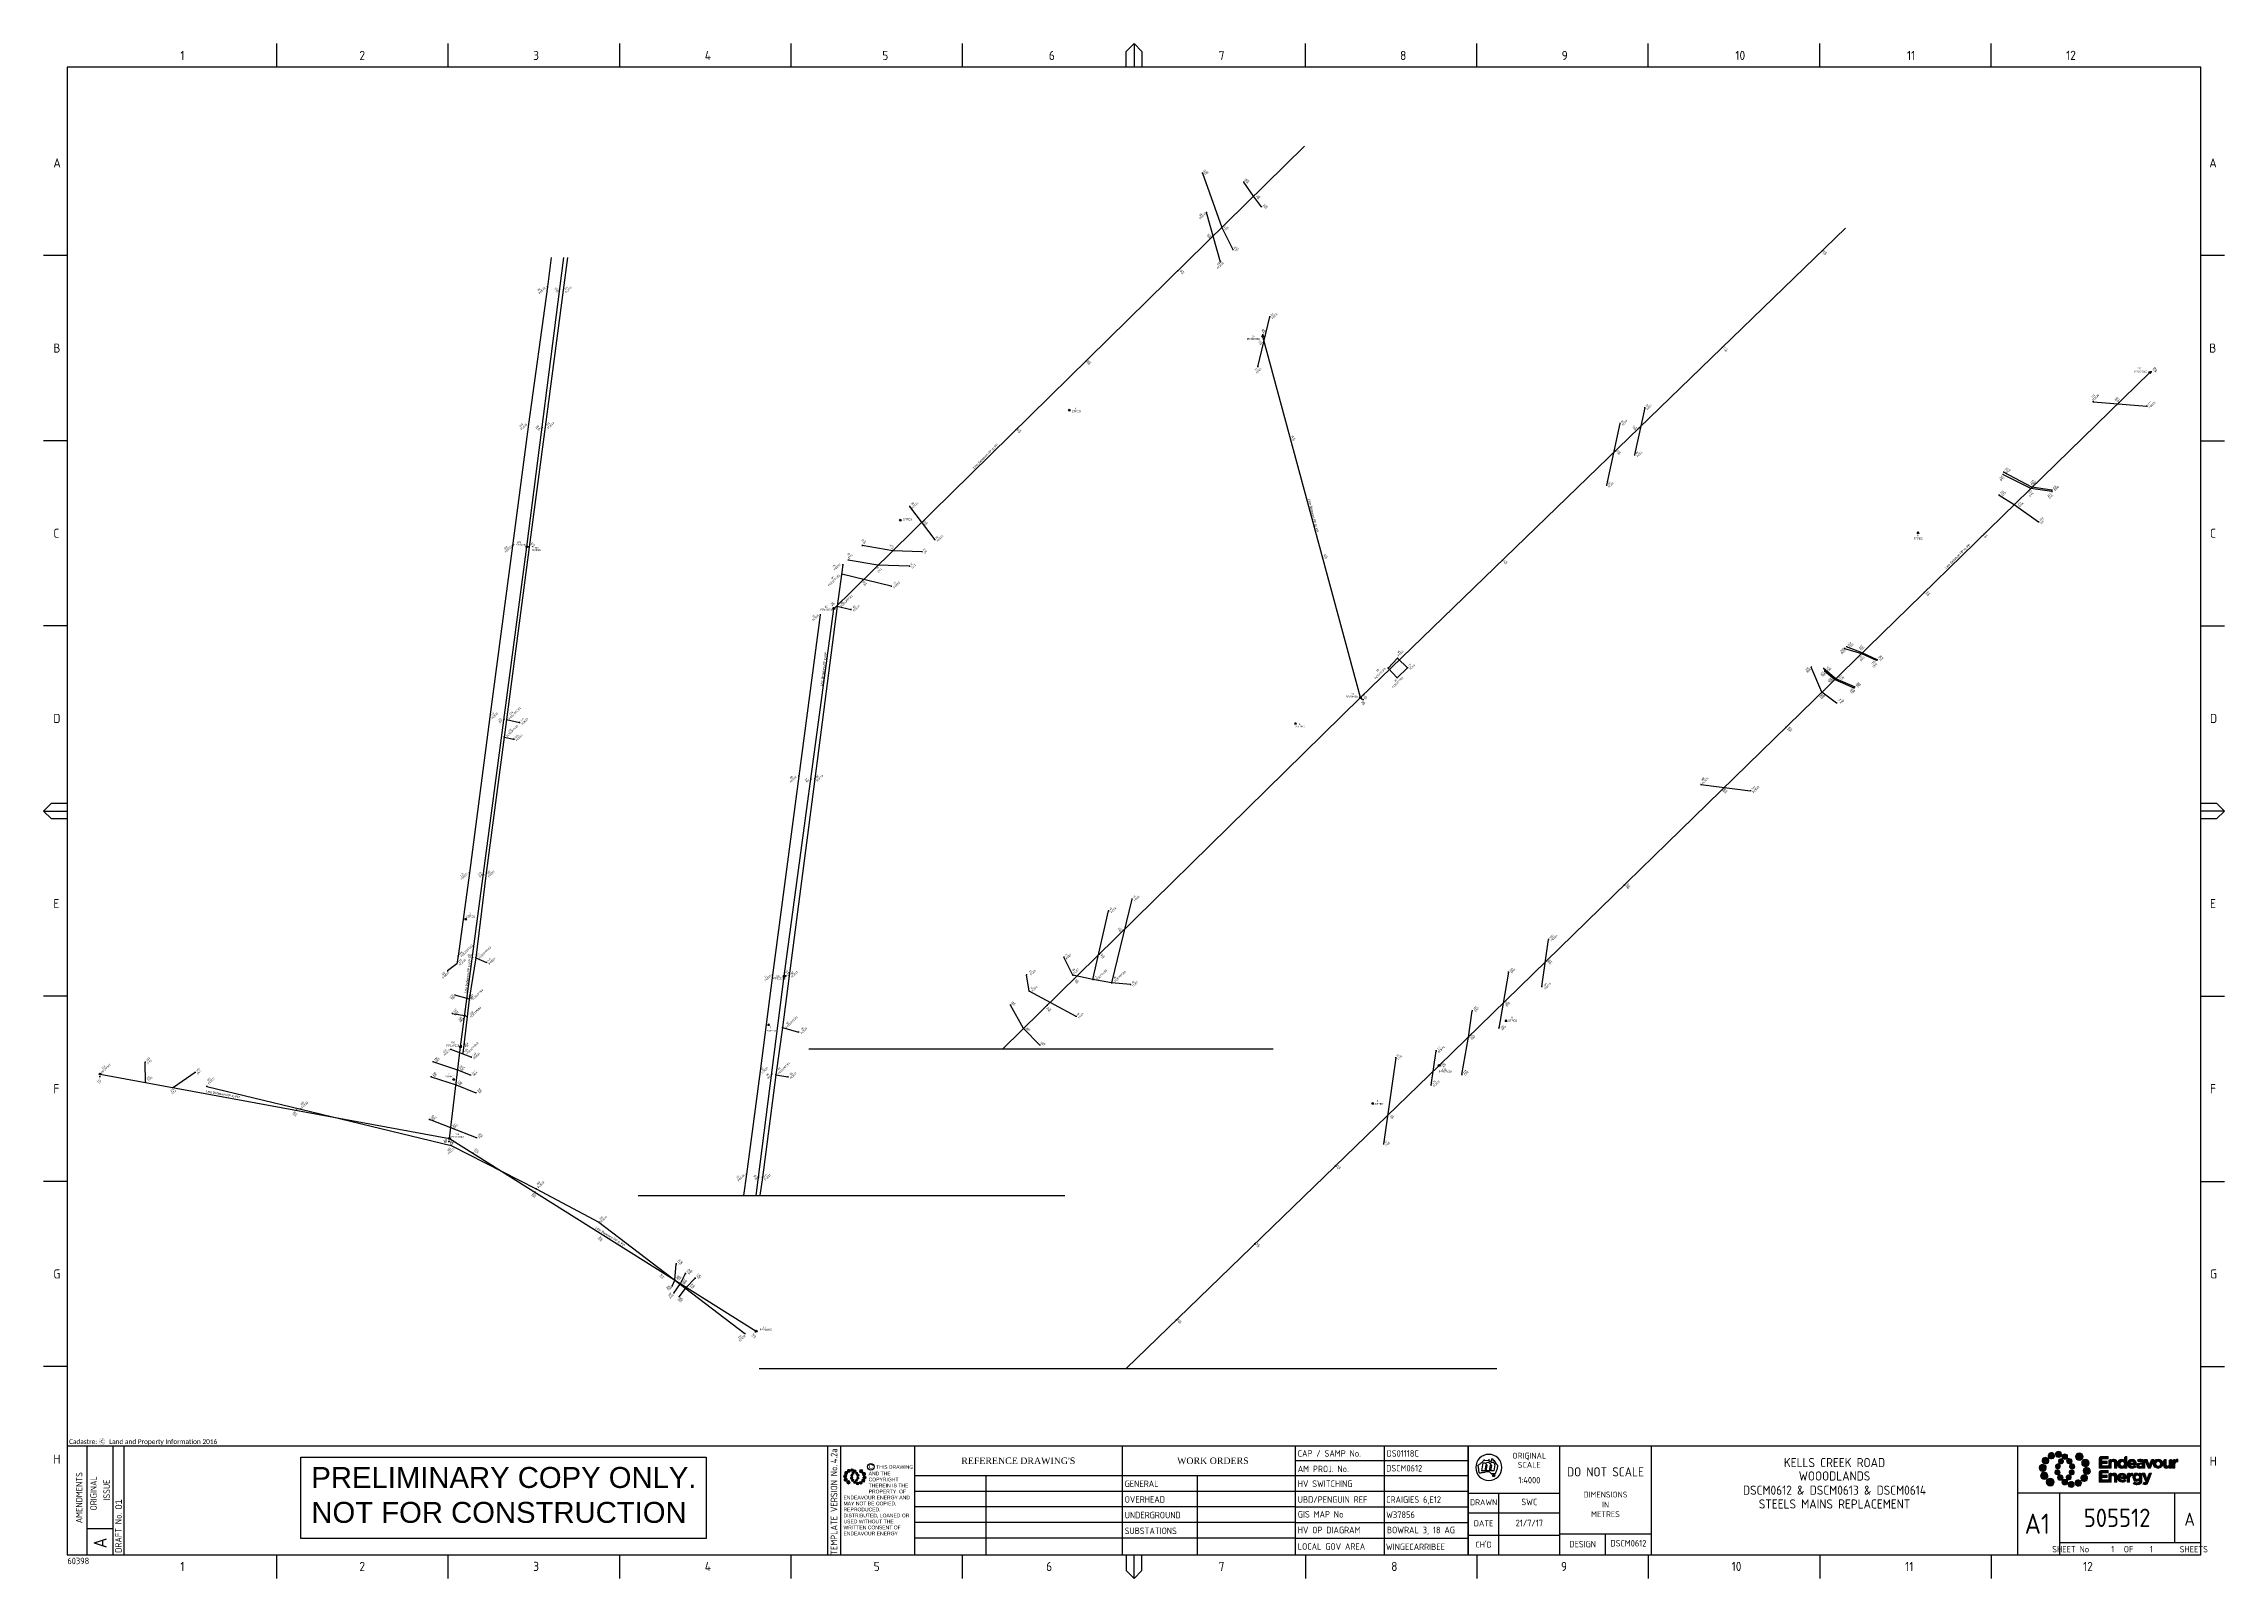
# Paper-space layout 'Survey' of a CAD drawing. Header units: metres, sheet in millimetres. Extents: x -21 to 813, y -3 to 583.
import ezdxf
from ezdxf.enums import TextEntityAlignment as Align

# ---------------------------------------------------------------- set-up
doc = ezdxf.new("R2010")
doc.units = ezdxf.units.M
doc.layers.get('0').update_dxf_attribs({"color": 6})
for name, color, linetype in [('Notes', 7, 'Continuous'), ('SupportsUG_SP_EXT', 7, 'Continuous'), ('TEXT1', 7, 'Continuous')]:
    doc.layers.add(name, color=color, linetype=linetype)
doc.layers.get('0').freeze()
doc.styles.add('ARIAL', font='arial.ttf', dxfattribs={"height": 2})
doc.styles.add('iecISOCP', font='isocp.shx')
doc.styles.add('iecTimesNewRoman', font='times.ttf')
doc.styles.get("Standard").update_dxf_attribs({"font": 'arial.ttf'})

# ---------------------------------------------------------------- blocks, each defined once
blk = doc.blocks.new('A$C30A46249')
at = {"color": 7, "lineweight": -3, "insert": (6.92, 4.97), "char_height": 1.79, "attachment_point": 7, "line_spacing_factor": 1.2}
blk.add_mtext('{\\fCalibri|b0|i0|c0|p34;\\C256;Cadastre: \\fMS Gothic|b0|i0|c128|p49;\\C250;\\c2236962;Ⓒ\\fMS Gothic|b0|i0|c0|p49; \\fCalibri|b0|i0|c0|p34;\\C256;Land and Property Information 2016}', dxfattribs=at)
blk = doc.blocks.new('EE_LOGO_SMALL')
at = {"layer": 'Notes'}
h = blk.add_hatch(color=256, dxfattribs=at)
edge = h.paths.add_edge_path()
edge.add_spline(control_points=[(-8.4, 2), (-9.2, 2), (-9.8, 1.4), (-9.8, 0.7), (-9.9, -0.1), (-9.3, -0.7), (-8.6, -0.8), (-7.8, -0.8), (-7.2, -0.2), (-7.1, 0.5), (-7.1, 1.3), (-7.7, 1.9), (-8.4, 2)], knot_values=[0, 0, 0, 0, 1, 1, 1, 2, 2, 2, 3, 3, 3, 4, 4, 4, 4], degree=3, periodic=0)
h = blk.add_hatch(color=256, dxfattribs=at)
edge = h.paths.add_edge_path()
edge.add_spline(control_points=[(-6.8, 4.5), (-7.4, 4.8), (-8.2, 4.6), (-8.6, 4), (-8.9, 3.4), (-8.7, 2.6), (-8.1, 2.2), (-7.5, 1.9), (-6.7, 2.1), (-6.3, 2.7), (-6, 3.3), (-6.2, 4.1), (-6.8, 4.5)], knot_values=[0, 0, 0, 0, 1, 1, 1, 2, 2, 2, 3, 3, 3, 4, 4, 4, 4], degree=3, periodic=0)
h = blk.add_hatch(color=256, dxfattribs=at)
edge = h.paths.add_edge_path()
edge.add_spline(control_points=[(-4.2, 5.9), (-4.6, 6.5), (-5.3, 6.6), (-5.9, 6.3), (-6.4, 5.9), (-6.6, 5.1), (-6.2, 4.6), (-5.9, 4), (-5.1, 3.8), (-4.6, 4.2), (-4, 4.6), (-3.8, 5.3), (-4.2, 5.9)], knot_values=[0, 0, 0, 0, 1, 1, 1, 2, 2, 2, 3, 3, 3, 4, 4, 4, 4], degree=3, periodic=0)
h = blk.add_hatch(color=256, dxfattribs=at)
edge = h.paths.add_edge_path()
edge.add_spline(control_points=[(-1.3, 5.9), (-1.4, 6.5), (-2, 7), (-2.6, 6.9), (-3.3, 6.9), (-3.7, 6.3), (-3.7, 5.6), (-3.6, 5), (-3, 4.5), (-2.4, 4.6), (-1.7, 4.7), (-1.3, 5.2), (-1.3, 5.9)], knot_values=[0, 0, 0, 0, 1, 1, 1, 2, 2, 2, 3, 3, 3, 4, 4, 4, 4], degree=3, periodic=0)
h = blk.add_hatch(color=256, dxfattribs=at)
edge = h.paths.add_edge_path()
edge.add_spline(control_points=[(-2.5, 2.1), (-3, 2.2), (-3.5, 1.9), (-3.6, 1.3), (-3.7, 0.8), (-3.4, 0.3), (-2.9, 0.2), (-2.4, 0.1), (-1.9, 0.4), (-1.8, 0.9), (-1.7, 1.5), (-2, 2), (-2.5, 2.1)], knot_values=[0, 0, 0, 0, 1, 1, 1, 2, 2, 2, 3, 3, 3, 4, 4, 4, 4], degree=3, periodic=0)
h = blk.add_hatch(color=256, dxfattribs=at)
edge = h.paths.add_edge_path()
edge.add_spline(control_points=[(1, 4.9), (1, 4.3), (0.5, 3.8), (-0.1, 3.8), (-0.7, 3.8), (-1.2, 4.3), (-1.2, 4.9), (-1.2, 5.5), (-0.7, 6), (-0.1, 6), (0.5, 6), (1, 5.5), (1, 4.9)], knot_values=[0, 0, 0, 0, 1, 1, 1, 2, 2, 2, 3, 3, 3, 4, 4, 4, 4], degree=3, periodic=0)
edge = h.paths.add_edge_path()
edge.add_spline(control_points=[(-1.4, 4), (-1.9, 4.1), (-2.4, 3.8), (-2.5, 3.3), (-2.6, 2.7), (-2.3, 2.2), (-1.8, 2.1), (-1.3, 2), (-0.7, 2.3), (-0.6, 2.9), (-0.5, 3.4), (-0.9, 3.9), (-1.4, 4)], knot_values=[0, 0, 0, 0, 1, 1, 1, 2, 2, 2, 3, 3, 3, 4, 4, 4, 4], degree=3, periodic=0)
h = blk.add_hatch(color=256, dxfattribs=at)
edge = h.paths.add_edge_path()
edge.add_spline(control_points=[(2.3, 2.4), (2.8, 2.8), (2.8, 3.4), (2.4, 3.9), (2, 4.3), (1.4, 4.3), (0.9, 3.9), (0.5, 3.6), (0.5, 2.9), (0.9, 2.5), (1.2, 2), (1.9, 2), (2.3, 2.4)], knot_values=[0, 0, 0, 0, 1, 1, 1, 2, 2, 2, 3, 3, 3, 4, 4, 4, 4], degree=3, periodic=0)
edge = h.paths.add_edge_path()
edge.add_spline(control_points=[(1, 4.9), (1, 4.3), (0.5, 3.8), (-0.1, 3.8), (-0.7, 3.8), (-1.2, 4.3), (-1.2, 4.9), (-1.2, 5.5), (-0.7, 6), (-0.1, 6), (0.5, 6), (1, 5.5), (1, 4.9)], knot_values=[0, 0, 0, 0, 1, 1, 1, 2, 2, 2, 3, 3, 3, 4, 4, 4, 4], degree=3, periodic=0)
h = blk.add_hatch(color=256, dxfattribs=at)
edge = h.paths.add_edge_path()
edge.add_spline(control_points=[(1, 4.9), (1, 4.3), (0.5, 3.8), (-0.1, 3.8), (-0.7, 3.8), (-1.2, 4.3), (-1.2, 4.9), (-1.2, 5.5), (-0.7, 6), (-0.1, 6), (0.5, 6), (1, 5.5), (1, 4.9)], knot_values=[0, 0, 0, 0, 1, 1, 1, 2, 2, 2, 3, 3, 3, 4, 4, 4, 4], degree=3, periodic=0)
edge = h.paths.add_edge_path(flags=16)
edge.add_spline(control_points=[(1, 4.9), (1, 4.3), (0.5, 3.8), (-0.1, 3.8), (-0.7, 3.8), (-1.2, 4.3), (-1.2, 4.9), (-1.2, 5.5), (-0.7, 6), (-0.1, 6), (0.5, 6), (1, 5.5), (1, 4.9)], knot_values=[0, 0, 0, 0, 1, 1, 1, 2, 2, 2, 3, 3, 3, 4, 4, 4, 4], degree=3, periodic=0)
h = blk.add_hatch(color=256, dxfattribs=at)
edge = h.paths.add_edge_path()
edge.add_spline(control_points=[(3, 0.2), (3.5, 0.3), (3.8, 0.9), (3.7, 1.4), (3.6, 1.9), (3, 2.3), (2.5, 2.1), (1.9, 2), (1.6, 1.4), (1.8, 0.9), (1.9, 0.4), (2.5, 0.1), (3, 0.2)], knot_values=[0, 0, 0, 0, 1, 1, 1, 2, 2, 2, 3, 3, 3, 4, 4, 4, 4], degree=3, periodic=0)
h = blk.add_hatch(color=256, dxfattribs=at)
edge = h.paths.add_edge_path()
edge.add_spline(control_points=[(7, 4.9), (7, 4), (6.3, 3.4), (5.5, 3.4), (4.6, 3.4), (4, 4), (4, 4.9), (4, 5.7), (4.6, 6.4), (5.5, 6.4), (6.3, 6.4), (7, 5.7), (7, 4.9)], knot_values=[0, 0, 0, 0, 1, 1, 1, 2, 2, 2, 3, 3, 3, 4, 4, 4, 4], degree=3, periodic=0)
h = blk.add_hatch(color=256, dxfattribs=at)
edge = h.paths.add_edge_path()
edge.add_spline(control_points=[(8.4, 1.1), (9.1, 1.5), (9.4, 2.3), (9.1, 3), (8.8, 3.7), (7.9, 4.1), (7.2, 3.8), (6.5, 3.4), (6.2, 2.6), (6.5, 1.9), (6.8, 1.2), (7.7, 0.8), (8.4, 1.1)], knot_values=[0, 0, 0, 0, 1, 1, 1, 2, 2, 2, 3, 3, 3, 4, 4, 4, 4], degree=3, periodic=0)
h = blk.add_hatch(color=256, dxfattribs=at)
edge = h.paths.add_edge_path()
edge.add_spline(control_points=[(8.3, -1.9), (9, -1.9), (9.7, -1.4), (9.7, -0.6), (9.7, 0.1), (9.2, 0.8), (8.4, 0.8), (7.7, 0.8), (7, 0.3), (7, -0.5), (6.9, -1.2), (7.5, -1.9), (8.3, -1.9)], knot_values=[0, 0, 0, 0, 1, 1, 1, 2, 2, 2, 3, 3, 3, 4, 4, 4, 4], degree=3, periodic=0)
h = blk.add_hatch(color=256, dxfattribs=at)
edge = h.paths.add_edge_path()
edge.add_spline(control_points=[(-8.5, -1.1), (-9.2, -1.4), (-9.6, -2.3), (-9.3, -3), (-8.9, -3.7), (-8.1, -4), (-7.4, -3.7), (-6.7, -3.4), (-6.3, -2.5), (-6.6, -1.8), (-7, -1.1), (-7.8, -0.8), (-8.5, -1.1)], knot_values=[0, 0, 0, 0, 1, 1, 1, 2, 2, 2, 3, 3, 3, 4, 4, 4, 4], degree=3, periodic=0)
h = blk.add_hatch(color=256, dxfattribs=at)
edge = h.paths.add_edge_path()
edge.add_spline(control_points=[(-7.1, -4.8), (-7.1, -4), (-6.5, -3.3), (-5.6, -3.3), (-4.8, -3.3), (-4.1, -4), (-4.1, -4.8), (-4.1, -5.7), (-4.8, -6.3), (-5.6, -6.3), (-6.5, -6.3), (-7.1, -5.7), (-7.1, -4.8)], knot_values=[0, 0, 0, 0, 1, 1, 1, 2, 2, 2, 3, 3, 3, 4, 4, 4, 4], degree=3, periodic=0)
h = blk.add_hatch(color=256, dxfattribs=at)
edge = h.paths.add_edge_path()
edge.add_spline(control_points=[(-3.1, -0.2), (-3.7, -0.3), (-4, -0.8), (-3.8, -1.4), (-3.7, -1.9), (-3.2, -2.2), (-2.6, -2.1), (-2.1, -1.9), (-1.8, -1.4), (-1.9, -0.9), (-2.1, -0.3), (-2.6, 0), (-3.1, -0.2)], knot_values=[0, 0, 0, 0, 1, 1, 1, 2, 2, 2, 3, 3, 3, 4, 4, 4, 4], degree=3, periodic=0)
h = blk.add_hatch(color=256, dxfattribs=at)
edge = h.paths.add_edge_path()
edge.add_spline(control_points=[(-2.5, -2.3), (-2.9, -2.7), (-3, -3.4), (-2.6, -3.8), (-2.2, -4.2), (-1.5, -4.3), (-1.1, -3.9), (-0.7, -3.5), (-0.6, -2.8), (-1, -2.4), (-1.4, -2), (-2, -1.9), (-2.5, -2.3)], knot_values=[0, 0, 0, 0, 1, 1, 1, 2, 2, 2, 3, 3, 3, 4, 4, 4, 4], degree=3, periodic=0)
h = blk.add_hatch(color=256, dxfattribs=at)
edge = h.paths.add_edge_path()
edge.add_spline(control_points=[(-1.2, -4.8), (-1.2, -4.2), (-0.7, -3.7), (-0.1, -3.7), (0.5, -3.7), (1, -4.2), (1, -4.8), (1, -5.4), (0.5, -5.9), (-0.1, -5.9), (-0.7, -5.9), (-1.2, -5.4), (-1.2, -4.8)], knot_values=[0, 0, 0, 0, 1, 1, 1, 2, 2, 2, 3, 3, 3, 4, 4, 4, 4], degree=3, periodic=0)
h = blk.add_hatch(color=256, dxfattribs=at)
edge = h.paths.add_edge_path()
edge.add_spline(control_points=[(1.2, -3.9), (1.7, -4.1), (2.2, -3.7), (2.3, -3.2), (2.5, -2.7), (2.1, -2.2), (1.6, -2.1), (1.1, -2), (0.6, -2.3), (0.5, -2.8), (0.4, -3.3), (0.7, -3.8), (1.2, -3.9)], knot_values=[0, 0, 0, 0, 1, 1, 1, 2, 2, 2, 3, 3, 3, 4, 4, 4, 4], degree=3, periodic=0)
h = blk.add_hatch(color=256, dxfattribs=at)
edge = h.paths.add_edge_path()
edge.add_spline(control_points=[(1.2, -5.8), (1.3, -6.5), (1.8, -6.9), (2.5, -6.9), (3.1, -6.8), (3.6, -6.2), (3.5, -5.6), (3.4, -5), (2.9, -4.5), (2.2, -4.6), (1.6, -4.6), (1.1, -5.2), (1.2, -5.8)], knot_values=[0, 0, 0, 0, 1, 1, 1, 2, 2, 2, 3, 3, 3, 4, 4, 4, 4], degree=3, periodic=0)
h = blk.add_hatch(color=256, dxfattribs=at)
edge = h.paths.add_edge_path()
edge.add_spline(control_points=[(2.4, -2), (2.9, -2.1), (3.4, -1.8), (3.5, -1.3), (3.6, -0.8), (3.3, -0.3), (2.8, -0.2), (2.2, -0.1), (1.7, -0.4), (1.6, -0.9), (1.5, -1.4), (1.8, -1.9), (2.4, -2)], knot_values=[0, 0, 0, 0, 1, 1, 1, 2, 2, 2, 3, 3, 3, 4, 4, 4, 4], degree=3, periodic=0)
h = blk.add_hatch(color=256, dxfattribs=at)
edge = h.paths.add_edge_path()
edge.add_spline(control_points=[(4, -5.8), (4.4, -6.4), (5.2, -6.6), (5.7, -6.2), (6.3, -5.8), (6.5, -5.1), (6.1, -4.5), (5.7, -4), (5, -3.8), (4.4, -4.2), (3.8, -4.5), (3.7, -5.3), (4, -5.8)], knot_values=[0, 0, 0, 0, 1, 1, 1, 2, 2, 2, 3, 3, 3, 4, 4, 4, 4], degree=3, periodic=0)
h = blk.add_hatch(color=256, dxfattribs=at)
edge = h.paths.add_edge_path()
edge.add_spline(control_points=[(6.7, -4.4), (7.3, -4.8), (8.1, -4.6), (8.4, -4), (8.8, -3.3), (8.6, -2.6), (8, -2.2), (7.3, -1.8), (6.6, -2.1), (6.2, -2.7), (5.8, -3.3), (6, -4.1), (6.7, -4.4)], knot_values=[0, 0, 0, 0, 1, 1, 1, 2, 2, 2, 3, 3, 3, 4, 4, 4, 4], degree=3, periodic=0)
at = {"layer": 'Notes', "lineweight": 0}
for points in [[(1.8, 2.1), (1.8, 2.1)], [(-2, -2.1), (-2, -2.1)]]:
    blk.add_lwpolyline(points, dxfattribs=at)
for points in [[(-8.4, 2), (-9.2, 2), (-9.8, 1.4), (-9.8, 0.7), (-9.9, -0.1), (-9.3, -0.7), (-8.6, -0.8), (-7.8, -0.8), (-7.2, -0.2), (-7.1, 0.5), (-7.1, 1.3), (-7.7, 1.9), (-8.4, 2)], [(-6.8, 4.5), (-7.4, 4.8), (-8.2, 4.6), (-8.6, 4), (-8.9, 3.4), (-8.7, 2.6), (-8.1, 2.2), (-7.5, 1.9), (-6.7, 2.1), (-6.3, 2.7), (-6, 3.3), (-6.2, 4.1), (-6.8, 4.5)], [(-4.2, 5.9), (-4.6, 6.5), (-5.3, 6.6), (-5.9, 6.3), (-6.4, 5.9), (-6.6, 5.1), (-6.2, 4.6), (-5.9, 4), (-5.1, 3.8), (-4.6, 4.2), (-4, 4.6), (-3.8, 5.3), (-4.2, 5.9)], [(-1.3, 5.9), (-1.4, 6.5), (-2, 7), (-2.6, 6.9), (-3.3, 6.9), (-3.7, 6.3), (-3.7, 5.6), (-3.6, 5), (-3, 4.5), (-2.4, 4.6), (-1.7, 4.7), (-1.3, 5.2), (-1.3, 5.9)], [(-2.5, 2.1), (-3, 2.2), (-3.5, 1.9), (-3.6, 1.3), (-3.7, 0.8), (-3.4, 0.3), (-2.9, 0.2), (-2.4, 0.1), (-1.9, 0.4), (-1.8, 0.9), (-1.7, 1.5), (-2, 2), (-2.5, 2.1)], [(-1.4, 4), (-1.9, 4.1), (-2.4, 3.8), (-2.5, 3.3), (-2.6, 2.7), (-2.3, 2.2), (-1.8, 2.1), (-1.3, 2), (-0.7, 2.3), (-0.6, 2.9), (-0.5, 3.4), (-0.9, 3.9), (-1.4, 4)], [(1, 4.9), (1, 4.3), (0.5, 3.8), (-0.1, 3.8), (-0.7, 3.8), (-1.2, 4.3), (-1.2, 4.9), (-1.2, 5.5), (-0.7, 6), (-0.1, 6), (0.5, 6), (1, 5.5), (1, 4.9)], [(1, 4.9), (1, 4.3), (0.5, 3.8), (-0.1, 3.8), (-0.7, 3.8), (-1.2, 4.3), (-1.2, 4.9), (-1.2, 5.5), (-0.7, 6), (-0.1, 6), (0.5, 6), (1, 5.5), (1, 4.9)], [(2.3, 2.4), (2.8, 2.8), (2.8, 3.4), (2.4, 3.9), (2, 4.3), (1.4, 4.3), (0.9, 3.9), (0.5, 3.6), (0.5, 2.9), (0.9, 2.5), (1.2, 2), (1.9, 2), (2.3, 2.4)], [(3, 0.2), (3.5, 0.3), (3.8, 0.9), (3.7, 1.4), (3.6, 1.9), (3, 2.3), (2.5, 2.1), (1.9, 2), (1.6, 1.4), (1.8, 0.9), (1.9, 0.4), (2.5, 0.1), (3, 0.2)], [(7, 4.9), (7, 4), (6.3, 3.4), (5.5, 3.4), (4.6, 3.4), (4, 4), (4, 4.9), (4, 5.7), (4.6, 6.4), (5.5, 6.4), (6.3, 6.4), (7, 5.7), (7, 4.9)], [(8.4, 1.1), (9.1, 1.5), (9.4, 2.3), (9.1, 3), (8.8, 3.7), (7.9, 4.1), (7.2, 3.8), (6.5, 3.4), (6.2, 2.6), (6.5, 1.9), (6.8, 1.2), (7.7, 0.8), (8.4, 1.1)], [(8.3, -1.9), (9, -1.9), (9.7, -1.4), (9.7, -0.6), (9.7, 0.1), (9.2, 0.8), (8.4, 0.8), (7.7, 0.8), (7, 0.3), (7, -0.5), (6.9, -1.2), (7.5, -1.9), (8.3, -1.9)], [(-8.5, -1.1), (-9.2, -1.4), (-9.6, -2.3), (-9.3, -3), (-8.9, -3.7), (-8.1, -4), (-7.4, -3.7), (-6.7, -3.4), (-6.3, -2.5), (-6.6, -1.8), (-7, -1.1), (-7.8, -0.8), (-8.5, -1.1)], [(-7.1, -4.8), (-7.1, -4), (-6.5, -3.3), (-5.6, -3.3), (-4.8, -3.3), (-4.1, -4), (-4.1, -4.8), (-4.1, -5.7), (-4.8, -6.3), (-5.6, -6.3), (-6.5, -6.3), (-7.1, -5.7), (-7.1, -4.8)], [(-3.1, -0.2), (-3.7, -0.3), (-4, -0.8), (-3.8, -1.4), (-3.7, -1.9), (-3.2, -2.2), (-2.6, -2.1), (-2.1, -1.9), (-1.8, -1.4), (-1.9, -0.9), (-2.1, -0.3), (-2.6, 0), (-3.1, -0.2)], [(-2.5, -2.3), (-2.9, -2.7), (-3, -3.4), (-2.6, -3.8), (-2.2, -4.2), (-1.5, -4.3), (-1.1, -3.9), (-0.7, -3.5), (-0.6, -2.8), (-1, -2.4), (-1.4, -2), (-2, -1.9), (-2.5, -2.3)], [(-1.2, -4.8), (-1.2, -4.2), (-0.7, -3.7), (-0.1, -3.7), (0.5, -3.7), (1, -4.2), (1, -4.8), (1, -5.4), (0.5, -5.9), (-0.1, -5.9), (-0.7, -5.9), (-1.2, -5.4), (-1.2, -4.8)], [(1.2, -3.9), (1.7, -4.1), (2.2, -3.7), (2.3, -3.2), (2.5, -2.7), (2.1, -2.2), (1.6, -2.1), (1.1, -2), (0.6, -2.3), (0.5, -2.8), (0.4, -3.3), (0.7, -3.8), (1.2, -3.9)], [(1.2, -5.8), (1.3, -6.5), (1.8, -6.9), (2.5, -6.9), (3.1, -6.8), (3.6, -6.2), (3.5, -5.6), (3.4, -5), (2.9, -4.5), (2.2, -4.6), (1.6, -4.6), (1.1, -5.2), (1.2, -5.8)], [(2.4, -2), (2.9, -2.1), (3.4, -1.8), (3.5, -1.3), (3.6, -0.8), (3.3, -0.3), (2.8, -0.2), (2.2, -0.1), (1.7, -0.4), (1.6, -0.9), (1.5, -1.4), (1.8, -1.9), (2.4, -2)], [(4, -5.8), (4.4, -6.4), (5.2, -6.6), (5.7, -6.2), (6.3, -5.8), (6.5, -5.1), (6.1, -4.5), (5.7, -4), (5, -3.8), (4.4, -4.2), (3.8, -4.5), (3.7, -5.3), (4, -5.8)], [(6.7, -4.4), (7.3, -4.8), (8.1, -4.6), (8.4, -4), (8.8, -3.3), (8.6, -2.6), (8, -2.2), (7.3, -1.8), (6.6, -2.1), (6.2, -2.7), (5.8, -3.3), (6, -4.1), (6.7, -4.4)]]:
    blk.add_open_spline(points, degree=3, knots=[0, 0, 0, 0, 1, 1, 1, 2, 2, 2, 3, 3, 3, 4, 4, 4, 4], dxfattribs=at)
blk = doc.blocks.new('EE_COPYRIGHT_A1')
at = {"layer": 'Notes'}
blk.add_circle((9.53, -0.82), 1.15, dxfattribs=at)
at = {"xscale": 0.4, "yscale": 0.4, "zscale": 0.4}
blk.add_blockref('EE_LOGO_SMALL', (3.96, -4.29), dxfattribs=at)
at = {"layer": 'Notes', "insert": (0, 0), "char_height": 1.25, "width": 24.1208, "attachment_point": 1, "style": 'ARIAL'}
blk.add_mtext('\\pt8.75;               ^I{\\H1.2x;C } THIS DRAWING\\P\\pi-8.75,l8.75,t8.75,20;       ^IAND THE ^I\\P\\pi0,t8.75;COPYRIGHT\\P\\pi-8.75,t1.25,8.75;^I^ITHEREIN IS THE PROPERTY  OF \\P\\pi0,l0,t1.25;ENDEAVOUR ENERGY AND MAY NOT BE COPIED, REPRODUCED, DISTRIBUTED, LOANED OR USED WITHOUT THE WRITTEN CONSENT OF ENDEAVOUR ENERGY', dxfattribs=at)
blk = doc.blocks.new('EE_LOGO')
h = blk.add_hatch(color=7)
edge = h.paths.add_edge_path()
edge.add_spline(control_points=[(-25.34, 1.94), (-26.08, 1.98), (-26.72, 1.41), (-26.77, 0.66), (-26.81, -0.09), (-26.24, -0.72), (-25.49, -0.77), (-24.74, -0.81), (-24.1, -0.24), (-24.06, 0.51), (-24.02, 1.25), (-24.59, 1.89), (-25.34, 1.94)], knot_values=[0, 0, 0, 0, 1, 1, 1, 2, 2, 2, 3, 3, 3, 4, 4, 4, 4], degree=3, periodic=0)
h = blk.add_hatch(color=7)
edge = h.paths.add_edge_path()
edge.add_spline(control_points=[(-23.73, 4.46), (-24.34, 4.81), (-25.13, 4.61), (-25.49, 3.99), (-25.85, 3.38), (-25.64, 2.59), (-25.03, 2.23), (-24.41, 1.87), (-23.63, 2.08), (-23.27, 2.69), (-22.91, 3.31), (-23.12, 4.1), (-23.73, 4.46)], knot_values=[0, 0, 0, 0, 1, 1, 1, 2, 2, 2, 3, 3, 3, 4, 4, 4, 4], degree=3, periodic=0)
h = blk.add_hatch(color=7)
edge = h.paths.add_edge_path()
edge.add_spline(control_points=[(-21.12, 5.87), (-21.48, 6.44), (-22.24, 6.61), (-22.81, 6.24), (-23.37, 5.88), (-23.54, 5.12), (-23.17, 4.55), (-22.81, 3.98), (-22.05, 3.82), (-21.48, 4.19), (-20.92, 4.55), (-20.75, 5.31), (-21.12, 5.87)], knot_values=[0, 0, 0, 0, 1, 1, 1, 2, 2, 2, 3, 3, 3, 4, 4, 4, 4], degree=3, periodic=0)
h = blk.add_hatch(color=7)
edge = h.paths.add_edge_path()
edge.add_spline(control_points=[(-19.43, 2.06), (-19.94, 2.17), (-20.44, 1.84), (-20.55, 1.33), (-20.66, 0.82), (-20.34, 0.32), (-19.83, 0.21), (-19.32, 0.1), (-18.81, 0.42), (-18.71, 0.93), (-18.59, 1.44), (-18.92, 1.95), (-19.43, 2.06)], knot_values=[0, 0, 0, 0, 1, 1, 1, 2, 2, 2, 3, 3, 3, 4, 4, 4, 4], degree=3, periodic=0)
h = blk.add_hatch(color=7)
edge = h.paths.add_edge_path()
edge.add_spline(control_points=[(-18.27, 5.87), (-18.34, 6.5), (-18.91, 6.97), (-19.54, 6.9), (-20.18, 6.84), (-20.65, 6.27), (-20.58, 5.63), (-20.52, 4.99), (-19.95, 4.53), (-19.31, 4.59), (-18.67, 4.66), (-18.21, 5.23), (-18.27, 5.87)], knot_values=[0, 0, 0, 0, 1, 1, 1, 2, 2, 2, 3, 3, 3, 4, 4, 4, 4], degree=3, periodic=0)
h = blk.add_hatch(color=7)
edge = h.paths.add_edge_path()
edge.add_spline(control_points=[(-15.91, 4.86), (-15.91, 4.26), (-16.4, 3.77), (-17, 3.77), (-17.6, 3.77), (-18.08, 4.26), (-18.08, 4.86), (-18.08, 5.46), (-17.6, 5.95), (-17, 5.95), (-16.4, 5.95), (-15.91, 5.46), (-15.91, 4.86)], knot_values=[0, 0, 0, 0, 1, 1, 1, 2, 2, 2, 3, 3, 3, 4, 4, 4, 4], degree=3, periodic=0)
edge = h.paths.add_edge_path()
edge.add_spline(control_points=[(-18.29, 3.97), (-18.8, 4.08), (-19.3, 3.76), (-19.41, 3.25), (-19.52, 2.74), (-19.2, 2.23), (-18.69, 2.12), (-18.18, 2.01), (-17.67, 2.33), (-17.56, 2.84), (-17.45, 3.35), (-17.78, 3.86), (-18.29, 3.97)], knot_values=[0, 0, 0, 0, 1, 1, 1, 2, 2, 2, 3, 3, 3, 4, 4, 4, 4], degree=3, periodic=0)
h = blk.add_hatch(color=7)
edge = h.paths.add_edge_path()
edge.add_spline(control_points=[(-14.59, 2.36), (-14.16, 2.75), (-14.12, 3.41), (-14.51, 3.84), (-14.89, 4.27), (-15.55, 4.31), (-15.99, 3.93), (-16.42, 3.54), (-16.46, 2.88), (-16.07, 2.45), (-15.69, 2.01), (-15.02, 1.98), (-14.59, 2.36)], knot_values=[0, 0, 0, 0, 1, 1, 1, 2, 2, 2, 3, 3, 3, 4, 4, 4, 4], degree=3, periodic=0)
edge = h.paths.add_edge_path()
edge.add_spline(control_points=[(-15.91, 4.86), (-15.91, 4.26), (-16.4, 3.77), (-17, 3.77), (-17.6, 3.77), (-18.08, 4.26), (-18.08, 4.86), (-18.08, 5.46), (-17.6, 5.95), (-17, 5.95), (-16.4, 5.95), (-15.91, 5.46), (-15.91, 4.86)], knot_values=[0, 0, 0, 0, 1, 1, 1, 2, 2, 2, 3, 3, 3, 4, 4, 4, 4], degree=3, periodic=0)
h = blk.add_hatch(color=7)
edge = h.paths.add_edge_path()
edge.add_spline(control_points=[(-15.91, 4.86), (-15.91, 4.26), (-16.4, 3.77), (-17, 3.77), (-17.6, 3.77), (-18.08, 4.26), (-18.08, 4.86), (-18.08, 5.46), (-17.6, 5.95), (-17, 5.95), (-16.4, 5.95), (-15.91, 5.46), (-15.91, 4.86)], knot_values=[0, 0, 0, 0, 1, 1, 1, 2, 2, 2, 3, 3, 3, 4, 4, 4, 4], degree=3, periodic=0)
edge = h.paths.add_edge_path(flags=16)
edge.add_spline(control_points=[(-15.91, 4.86), (-15.91, 4.26), (-16.4, 3.77), (-17, 3.77), (-17.6, 3.77), (-18.08, 4.26), (-18.08, 4.86), (-18.08, 5.46), (-17.6, 5.95), (-17, 5.95), (-16.4, 5.95), (-15.91, 5.46), (-15.91, 4.86)], knot_values=[0, 0, 0, 0, 1, 1, 1, 2, 2, 2, 3, 3, 3, 4, 4, 4, 4], degree=3, periodic=0)
h = blk.add_hatch(color=7)
edge = h.paths.add_edge_path()
edge.add_spline(control_points=[(-13.94, 0.18), (-13.41, 0.32), (-13.09, 0.87), (-13.23, 1.4), (-13.37, 1.93), (-13.92, 2.25), (-14.45, 2.11), (-14.98, 1.97), (-15.3, 1.42), (-15.16, 0.89), (-15.02, 0.36), (-14.47, 0.04), (-13.94, 0.18)], knot_values=[0, 0, 0, 0, 1, 1, 1, 2, 2, 2, 3, 3, 3, 4, 4, 4, 4], degree=3, periodic=0)
h = blk.add_hatch(color=7)
edge = h.paths.add_edge_path()
edge.add_spline(control_points=[(-9.93, 4.86), (-9.93, 4.03), (-10.61, 3.35), (-11.44, 3.35), (-12.28, 3.35), (-12.95, 4.03), (-12.95, 4.86), (-12.95, 5.69), (-12.28, 6.37), (-11.44, 6.37), (-10.61, 6.37), (-9.93, 5.69), (-9.93, 4.86)], knot_values=[0, 0, 0, 0, 1, 1, 1, 2, 2, 2, 3, 3, 3, 4, 4, 4, 4], degree=3, periodic=0)
h = blk.add_hatch(color=7)
edge = h.paths.add_edge_path()
edge.add_spline(control_points=[(-8.55, 1.13), (-7.83, 1.45), (-7.5, 2.29), (-7.82, 3.01), (-8.14, 3.73), (-8.98, 4.06), (-9.7, 3.74), (-10.42, 3.42), (-10.75, 2.58), (-10.43, 1.86), (-10.11, 1.14), (-9.27, 0.81), (-8.55, 1.13)], knot_values=[0, 0, 0, 0, 1, 1, 1, 2, 2, 2, 3, 3, 3, 4, 4, 4, 4], degree=3, periodic=0)
h = blk.add_hatch(color=7)
edge = h.paths.add_edge_path()
edge.add_spline(control_points=[(-8.66, -1.92), (-7.91, -1.96), (-7.27, -1.39), (-7.23, -0.64), (-7.19, 0.1), (-7.76, 0.74), (-8.51, 0.78), (-9.25, 0.83), (-9.89, 0.26), (-9.94, -0.49), (-9.98, -1.24), (-9.41, -1.88), (-8.66, -1.92)], knot_values=[0, 0, 0, 0, 1, 1, 1, 2, 2, 2, 3, 3, 3, 4, 4, 4, 4], degree=3, periodic=0)
h = blk.add_hatch(color=7)
edge = h.paths.add_edge_path()
edge.add_spline(control_points=[(-3.85, 0.44), (-3.85, 0.44), (-3.85, 4.25), (-3.85, 4.3), (-3.85, 4.35), (-3.85, 4.86), (-3.29, 4.86), (-2.74, 4.86), (-0.49, 4.86), (-0.49, 4.86), (-0.49, 4.86), (-0.49, 4), (-0.49, 4), (-0.49, 4), (-2.89, 4), (-2.89, 4), (-2.89, 4), (-2.89, 3.1), (-2.89, 3.1), (-2.89, 3.1), (-0.8, 3.1), (-0.8, 3.1), (-0.8, 3.1), (-0.8, 2.23), (-0.8, 2.23), (-0.8, 2.23), (-2.89, 2.23), (-2.89, 2.23), (-2.89, 2.23), (-2.89, 1.31), (-2.89, 1.31), (-2.89, 1.31), (-0.49, 1.31), (-0.49, 1.31), (-0.49, 1.31), (-0.49, 0.44), (-0.49, 0.44), (-0.49, 0.44), (-3.85, 0.44), (-3.85, 0.44)], knot_values=[0, 0, 0, 0, 1, 1, 1, 2, 2, 2, 3, 3, 3, 4, 4, 4, 5, 5, 5, 6, 6, 6, 7, 7, 7, 8, 8, 8, 9, 9, 9, 10, 10, 10, 11, 11, 11, 12, 12, 12, 13, 13, 13, 13], degree=3, periodic=0)
h = blk.add_hatch(color=7)
edge = h.paths.add_edge_path()
edge.add_spline(control_points=[(1.94, 0.44), (1.94, 0.44), (1.94, 2.33), (1.94, 2.33), (1.94, 2.78), (1.73, 3.02), (1.36, 3.02), (1, 3.02), (0.76, 2.78), (0.76, 2.33), (0.76, 2.33), (0.76, 0.44), (0.76, 0.44), (0.76, 0.44), (-0.2, 0.44), (-0.2, 0.44), (-0.2, 0.44), (-0.2, 3.21), (-0.2, 3.27), (-0.2, 3.33), (-0.2, 3.82), (0.36, 3.82), (0.76, 3.82), (0.76, 3.82), (0.76, 3.82), (0.76, 3.82), (0.76, 3.35), (0.76, 3.35), (0.98, 3.63), (1.27, 3.89), (1.75, 3.89), (2.48, 3.89), (2.9, 3.41), (2.9, 2.63), (2.9, 2.63), (2.9, 0.44), (2.9, 0.44), (2.9, 0.44), (1.94, 0.44), (1.94, 0.44)], knot_values=[0, 0, 0, 0, 1, 1, 1, 2, 2, 2, 3, 3, 3, 4, 4, 4, 5, 5, 5, 6, 6, 6, 7, 7, 7, 8, 8, 8, 9, 9, 9, 10, 10, 10, 11, 11, 11, 12, 12, 12, 13, 13, 13, 13], degree=3, periodic=0)
h = blk.add_hatch(color=7)
edge = h.paths.add_edge_path(flags=16)
edge.add_spline(control_points=[(5.8, 2.13), (5.8, 2.69), (5.43, 3.07), (4.98, 3.07), (4.53, 3.07), (4.15, 2.7), (4.15, 2.13), (4.15, 2.13), (4.15, 2.12), (4.15, 2.12), (4.15, 1.56), (4.53, 1.19), (4.98, 1.19), (5.43, 1.19), (5.8, 1.56), (5.8, 2.12), (5.8, 2.12), (5.8, 2.13), (5.8, 2.13)], knot_values=[0, 0, 0, 0, 1, 1, 1, 2, 2, 2, 3, 3, 3, 4, 4, 4, 5, 5, 5, 6, 6, 6, 6], degree=3, periodic=0)
edge = h.paths.add_edge_path()
edge.add_spline(control_points=[(5.79, 0.44), (5.79, 0.44), (5.79, 0.92), (5.79, 0.92), (5.55, 0.6), (5.23, 0.37), (4.73, 0.37), (3.94, 0.37), (3.19, 0.99), (3.19, 2.12), (3.19, 2.12), (3.19, 2.13), (3.19, 2.13), (3.19, 3.26), (3.93, 3.88), (4.73, 3.88), (5.24, 3.88), (5.56, 3.65), (5.79, 3.38), (5.79, 3.38), (5.79, 4.27), (5.79, 4.3), (5.79, 4.34), (5.79, 4.86), (6.34, 4.86), (6.73, 4.86), (6.75, 4.86), (6.75, 4.86), (6.75, 4.86), (6.75, 0.44), (6.75, 0.44), (6.75, 0.44), (5.79, 0.44), (5.79, 0.44)], knot_values=[0, 0, 0, 0, 1, 1, 1, 2, 2, 2, 3, 3, 3, 4, 4, 4, 5, 5, 5, 6, 6, 6, 7, 7, 7, 8, 8, 8, 9, 9, 9, 10, 10, 10, 11, 11, 11, 11], degree=3, periodic=0)
h = blk.add_hatch(color=7)
edge = h.paths.add_edge_path()
edge.add_spline(control_points=[(8.69, 3.89), (7.7, 3.89), (7.01, 3.09), (7.01, 2.13), (7.01, 2.13), (7.01, 2.12), (7.01, 2.12), (7.01, 1.08), (7.77, 0.37), (8.78, 0.37), (9.39, 0.37), (9.85, 0.61), (10.16, 1), (10.16, 1), (9.62, 1.48), (9.62, 1.48), (9.35, 1.24), (9.12, 1.14), (8.79, 1.14), (8.33, 1.13), (8, 1.49), (7.95, 1.86), (7.91, 2.18), (7.93, 2.29), (7.95, 2.43), (8.02, 2.85), (8.29, 3.12), (8.69, 3.12), (9.09, 3.12), (9.34, 2.83), (9.4, 2.4), (9.4, 2.4), (8.14, 2.4), (8.14, 2.4), (8.14, 2.4), (8.12, 1.8), (8.64, 1.8), (9.17, 1.8), (10.32, 1.8), (10.32, 1.8), (10.33, 1.89), (10.34, 1.95), (10.34, 2.04), (10.34, 2.04), (10.34, 2.05), (10.34, 2.05), (10.34, 3.01), (9.82, 3.89), (8.69, 3.89)], knot_values=[0, 0, 0, 0, 1, 1, 1, 2, 2, 2, 3, 3, 3, 4, 4, 4, 5, 5, 5, 6, 6, 6, 7, 7, 7, 8, 8, 8, 9, 9, 9, 10, 10, 10, 11, 11, 11, 12, 12, 12, 13, 13, 13, 14, 14, 14, 15, 15, 15, 16, 16, 16, 16], degree=3, periodic=0)
h = blk.add_hatch(color=7)
edge = h.paths.add_edge_path(flags=16)
edge.add_spline(control_points=[(12.69, 1.8), (12.53, 1.88), (12.31, 1.93), (12.08, 1.93), (11.67, 1.93), (11.42, 1.77), (11.42, 1.46), (11.42, 1.46), (11.42, 1.45), (11.42, 1.45), (11.42, 1.19), (11.63, 1.04), (11.94, 1.04), (12.39, 1.04), (12.69, 1.29), (12.69, 1.63), (12.69, 1.63), (12.69, 1.8), (12.69, 1.8)], knot_values=[0, 0, 0, 0, 1, 1, 1, 2, 2, 2, 3, 3, 3, 4, 4, 4, 5, 5, 5, 6, 6, 6, 6], degree=3, periodic=0)
edge = h.paths.add_edge_path()
edge.add_spline(control_points=[(12.67, 0.44), (12.67, 0.44), (12.67, 0.81), (12.67, 0.81), (12.44, 0.55), (12.12, 0.38), (11.65, 0.38), (11.01, 0.38), (10.49, 0.74), (10.49, 1.41), (10.49, 1.41), (10.49, 1.42), (10.49, 1.42), (10.49, 2.16), (11.05, 2.5), (11.85, 2.5), (12.19, 2.5), (12.44, 2.45), (12.68, 2.37), (12.68, 2.37), (12.68, 2.42), (12.68, 2.42), (12.68, 2.82), (12.43, 3.07), (11.95, 3.07), (11.59, 3.07), (11.33, 3), (11.02, 2.89), (11.02, 2.89), (10.78, 3.62), (10.78, 3.62), (11.15, 3.78), (11.52, 3.89), (12.09, 3.89), (13.14, 3.89), (13.6, 3.35), (13.6, 2.43), (13.6, 2.43), (13.6, 0.44), (13.6, 0.44), (13.6, 0.44), (12.67, 0.44), (12.67, 0.44)], knot_values=[0, 0, 0, 0, 1, 1, 1, 2, 2, 2, 3, 3, 3, 4, 4, 4, 5, 5, 5, 6, 6, 6, 7, 7, 7, 8, 8, 8, 9, 9, 9, 10, 10, 10, 11, 11, 11, 12, 12, 12, 13, 13, 13, 14, 14, 14, 14], degree=3, periodic=0)
h = blk.add_hatch(color=7)
edge = h.paths.add_edge_path()
edge.add_spline(control_points=[(15.71, 0.44), (15.71, 0.44), (14.84, 0.44), (14.84, 0.44), (14.84, 0.44), (13.51, 3.83), (13.51, 3.83), (13.51, 3.83), (14.53, 3.83), (14.53, 3.83), (14.53, 3.83), (15.28, 1.58), (15.28, 1.58), (15.28, 1.58), (15.86, 3.3), (15.86, 3.3), (15.86, 3.3), (16.02, 3.83), (16.4, 3.83), (16.78, 3.83), (17.04, 3.83), (17.04, 3.83), (17.04, 3.83), (15.71, 0.44), (15.71, 0.44)], knot_values=[0, 0, 0, 0, 1, 1, 1, 2, 2, 2, 3, 3, 3, 4, 4, 4, 5, 5, 5, 6, 6, 6, 7, 7, 7, 8, 8, 8, 8], degree=3, periodic=0)
h = blk.add_hatch(color=7)
edge = h.paths.add_edge_path(flags=16)
edge.add_spline(control_points=[(19.52, 2.16), (19.52, 2.66), (19.16, 3.09), (18.63, 3.09), (18.08, 3.09), (17.75, 2.67), (17.75, 2.17), (17.75, 2.17), (17.75, 2.16), (17.75, 2.16), (17.75, 1.66), (18.11, 1.22), (18.64, 1.22), (19.19, 1.22), (19.52, 1.65), (19.52, 2.15), (19.52, 2.15), (19.52, 2.16), (19.52, 2.16)], knot_values=[0, 0, 0, 0, 1, 1, 1, 2, 2, 2, 3, 3, 3, 4, 4, 4, 5, 5, 5, 6, 6, 6, 6], degree=3, periodic=0)
edge = h.paths.add_edge_path()
edge.add_spline(control_points=[(18.63, 0.4), (17.58, 0.4), (16.8, 1.17), (16.8, 2.15), (16.8, 2.15), (16.8, 2.16), (16.8, 2.16), (16.8, 3.13), (17.59, 3.92), (18.64, 3.92), (19.69, 3.92), (20.46, 3.14), (20.46, 2.17), (20.46, 2.17), (20.46, 2.16), (20.46, 2.16), (20.46, 1.19), (19.68, 0.4), (18.63, 0.4)], knot_values=[0, 0, 0, 0, 1, 1, 1, 2, 2, 2, 3, 3, 3, 4, 4, 4, 5, 5, 5, 6, 6, 6, 6], degree=3, periodic=0)
h = blk.add_hatch(color=7)
edge = h.paths.add_edge_path()
edge.add_spline(control_points=[(22.86, 0.44), (22.86, 0.44), (22.86, 0.92), (22.86, 0.92), (22.64, 0.64), (22.36, 0.38), (21.87, 0.38), (21.15, 0.38), (20.72, 0.86), (20.72, 1.63), (20.72, 1.63), (20.72, 3.22), (20.72, 3.27), (20.72, 3.32), (20.72, 3.82), (21.28, 3.82), (21.68, 3.82), (21.68, 3.82), (21.68, 3.82), (21.68, 3.82), (21.68, 1.94), (21.68, 1.94), (21.68, 1.48), (21.9, 1.25), (22.26, 1.25), (22.63, 1.25), (22.86, 1.48), (22.86, 1.94), (22.86, 1.94), (22.86, 3.2), (22.86, 3.27), (22.86, 3.34), (22.87, 3.82), (23.42, 3.82), (23.82, 3.82), (23.82, 3.82), (23.82, 3.82), (23.82, 3.82), (23.82, 0.44), (23.82, 0.44), (23.82, 0.44), (22.86, 0.44), (22.86, 0.44)], knot_values=[0, 0, 0, 0, 1, 1, 1, 2, 2, 2, 3, 3, 3, 4, 4, 4, 5, 5, 5, 6, 6, 6, 7, 7, 7, 8, 8, 8, 9, 9, 9, 10, 10, 10, 11, 11, 11, 12, 12, 12, 13, 13, 13, 14, 14, 14, 14], degree=3, periodic=0)
h = blk.add_hatch(color=7)
edge = h.paths.add_edge_path()
edge.add_spline(control_points=[(26.09, 2.88), (25.46, 2.88), (25.06, 2.5), (25.06, 1.69), (25.06, 1.69), (25.06, 0.44), (25.06, 0.44), (25.06, 0.44), (24.1, 0.44), (24.1, 0.44), (24.1, 0.44), (24.1, 3.24), (24.1, 3.27), (24.1, 3.3), (24.1, 3.83), (24.66, 3.83), (25.22, 3.83), (25.06, 3.83), (25.06, 3.83), (25.06, 3.83), (25.06, 3.14), (25.06, 3.14), (25.26, 3.61), (25.58, 3.91), (26.14, 3.89), (26.14, 3.89), (26.14, 2.88), (26.14, 2.88), (26.14, 2.88), (26.09, 2.88), (26.09, 2.88)], knot_values=[0, 0, 0, 0, 1, 1, 1, 2, 2, 2, 3, 3, 3, 4, 4, 4, 5, 5, 5, 6, 6, 6, 7, 7, 7, 8, 8, 8, 9, 9, 9, 10, 10, 10, 10], degree=3, periodic=0)
h = blk.add_hatch(color=7)
edge = h.paths.add_edge_path()
edge.add_spline(control_points=[(-25.45, -1.11), (-26.17, -1.43), (-26.5, -2.27), (-26.18, -2.99), (-25.86, -3.71), (-25.02, -4.04), (-24.3, -3.72), (-23.58, -3.4), (-23.25, -2.56), (-23.57, -1.84), (-23.88, -1.12), (-24.72, -0.79), (-25.45, -1.11)], knot_values=[0, 0, 0, 0, 1, 1, 1, 2, 2, 2, 3, 3, 3, 4, 4, 4, 4], degree=3, periodic=0)
h = blk.add_hatch(color=7)
edge = h.paths.add_edge_path()
edge.add_spline(control_points=[(-24.06, -4.84), (-24.06, -4.01), (-23.39, -3.33), (-22.55, -3.33), (-21.72, -3.33), (-21.04, -4.01), (-21.04, -4.84), (-21.04, -5.68), (-21.72, -6.35), (-22.55, -6.35), (-23.39, -6.35), (-24.06, -5.68), (-24.06, -4.84)], knot_values=[0, 0, 0, 0, 1, 1, 1, 2, 2, 2, 3, 3, 3, 4, 4, 4, 4], degree=3, periodic=0)
h = blk.add_hatch(color=7)
edge = h.paths.add_edge_path()
edge.add_spline(control_points=[(-20.06, -0.16), (-20.59, -0.3), (-20.9, -0.85), (-20.76, -1.38), (-20.63, -1.91), (-20.08, -2.23), (-19.55, -2.09), (-19.02, -1.95), (-18.7, -1.4), (-18.84, -0.87), (-18.98, -0.34), (-19.52, -0.02), (-20.06, -0.16)], knot_values=[0, 0, 0, 0, 1, 1, 1, 2, 2, 2, 3, 3, 3, 4, 4, 4, 4], degree=3, periodic=0)
h = blk.add_hatch(color=7)
edge = h.paths.add_edge_path()
edge.add_spline(control_points=[(-19.41, -2.34), (-19.84, -2.73), (-19.88, -3.39), (-19.49, -3.82), (-19.1, -4.26), (-18.44, -4.29), (-18.01, -3.91), (-17.58, -3.52), (-17.54, -2.86), (-17.93, -2.43), (-18.31, -2), (-18.97, -1.96), (-19.41, -2.34)], knot_values=[0, 0, 0, 0, 1, 1, 1, 2, 2, 2, 3, 3, 3, 4, 4, 4, 4], degree=3, periodic=0)
h = blk.add_hatch(color=7)
edge = h.paths.add_edge_path()
edge.add_spline(control_points=[(-18.08, -4.84), (-18.08, -4.24), (-17.6, -3.76), (-17, -3.76), (-16.4, -3.76), (-15.91, -4.24), (-15.91, -4.84), (-15.91, -5.44), (-16.4, -5.93), (-17, -5.93), (-17.6, -5.93), (-18.08, -5.44), (-18.08, -4.84)], knot_values=[0, 0, 0, 0, 1, 1, 1, 2, 2, 2, 3, 3, 3, 4, 4, 4, 4], degree=3, periodic=0)
h = blk.add_hatch(color=7)
edge = h.paths.add_edge_path()
edge.add_spline(control_points=[(-15.71, -3.95), (-15.2, -4.06), (-14.69, -3.74), (-14.58, -3.23), (-14.47, -2.72), (-14.8, -2.21), (-15.31, -2.1), (-15.82, -1.99), (-16.32, -2.32), (-16.43, -2.83), (-16.54, -3.34), (-16.22, -3.84), (-15.71, -3.95)], knot_values=[0, 0, 0, 0, 1, 1, 1, 2, 2, 2, 3, 3, 3, 4, 4, 4, 4], degree=3, periodic=0)
h = blk.add_hatch(color=7)
edge = h.paths.add_edge_path()
edge.add_spline(control_points=[(-15.72, -5.85), (-15.66, -6.49), (-15.09, -6.95), (-14.45, -6.89), (-13.81, -6.82), (-13.35, -6.25), (-13.41, -5.62), (-13.48, -4.98), (-14.05, -4.51), (-14.68, -4.58), (-15.33, -4.64), (-15.79, -5.21), (-15.72, -5.85)], knot_values=[0, 0, 0, 0, 1, 1, 1, 2, 2, 2, 3, 3, 3, 4, 4, 4, 4], degree=3, periodic=0)
h = blk.add_hatch(color=7)
edge = h.paths.add_edge_path()
edge.add_spline(control_points=[(-14.57, -2.04), (-14.06, -2.15), (-13.55, -1.83), (-13.44, -1.32), (-13.33, -0.81), (-13.66, -0.3), (-14.17, -0.19), (-14.68, -0.08), (-15.18, -0.4), (-15.29, -0.92), (-15.4, -1.43), (-15.08, -1.93), (-14.57, -2.04)], knot_values=[0, 0, 0, 0, 1, 1, 1, 2, 2, 2, 3, 3, 3, 4, 4, 4, 4], degree=3, periodic=0)
h = blk.add_hatch(color=7)
edge = h.paths.add_edge_path()
edge.add_spline(control_points=[(-12.88, -5.86), (-12.52, -6.43), (-11.76, -6.59), (-11.19, -6.23), (-10.62, -5.86), (-10.46, -5.1), (-10.82, -4.53), (-11.19, -3.97), (-11.95, -3.8), (-12.51, -4.17), (-13.08, -4.53), (-13.25, -5.29), (-12.88, -5.86)], knot_values=[0, 0, 0, 0, 1, 1, 1, 2, 2, 2, 3, 3, 3, 4, 4, 4, 4], degree=3, periodic=0)
h = blk.add_hatch(color=7)
edge = h.paths.add_edge_path()
edge.add_spline(control_points=[(-10.27, -4.44), (-9.65, -4.79), (-8.86, -4.59), (-8.51, -3.97), (-8.15, -3.36), (-8.36, -2.57), (-8.97, -2.22), (-9.58, -1.86), (-10.37, -2.06), (-10.73, -2.68), (-11.09, -3.29), (-10.88, -4.08), (-10.27, -4.44)], knot_values=[0, 0, 0, 0, 1, 1, 1, 2, 2, 2, 3, 3, 3, 4, 4, 4, 4], degree=3, periodic=0)
h = blk.add_hatch(color=7)
edge = h.paths.add_edge_path()
edge.add_spline(control_points=[(-3.85, -4.84), (-3.85, -4.84), (-3.85, -1.03), (-3.85, -0.98), (-3.85, -0.94), (-3.85, -0.42), (-3.29, -0.42), (-2.74, -0.42), (-0.49, -0.42), (-0.49, -0.42), (-0.49, -0.42), (-0.49, -1.29), (-0.49, -1.29), (-0.49, -1.29), (-2.89, -1.29), (-2.89, -1.29), (-2.89, -1.29), (-2.89, -2.19), (-2.89, -2.19), (-2.89, -2.19), (-0.8, -2.19), (-0.8, -2.19), (-0.8, -2.19), (-0.8, -3.05), (-0.8, -3.05), (-0.8, -3.05), (-2.89, -3.05), (-2.89, -3.05), (-2.89, -3.05), (-2.89, -3.98), (-2.89, -3.98), (-2.89, -3.98), (-0.49, -3.98), (-0.49, -3.98), (-0.49, -3.98), (-0.49, -4.84), (-0.49, -4.84), (-0.49, -4.84), (-3.85, -4.84), (-3.85, -4.84)], knot_values=[0, 0, 0, 0, 1, 1, 1, 2, 2, 2, 3, 3, 3, 4, 4, 4, 5, 5, 5, 6, 6, 6, 7, 7, 7, 8, 8, 8, 9, 9, 9, 10, 10, 10, 11, 11, 11, 12, 12, 12, 13, 13, 13, 13], degree=3, periodic=0)
h = blk.add_hatch(color=7)
edge = h.paths.add_edge_path()
edge.add_spline(control_points=[(1.94, -4.84), (1.94, -4.84), (1.94, -2.96), (1.94, -2.96), (1.94, -2.5), (1.73, -2.27), (1.36, -2.27), (1, -2.27), (0.76, -2.5), (0.76, -2.96), (0.76, -2.96), (0.76, -4.84), (0.76, -4.84), (0.76, -4.84), (-0.2, -4.84), (-0.2, -4.84), (-0.2, -4.84), (-0.2, -2.07), (-0.2, -2.01), (-0.2, -1.96), (-0.2, -1.46), (0.36, -1.46), (0.76, -1.46), (0.76, -1.46), (0.76, -1.46), (0.76, -1.46), (0.76, -1.94), (0.76, -1.94), (0.98, -1.65), (1.27, -1.4), (1.75, -1.4), (2.48, -1.4), (2.9, -1.88), (2.9, -2.65), (2.9, -2.65), (2.9, -4.84), (2.9, -4.84), (2.9, -4.84), (1.94, -4.84), (1.94, -4.84)], knot_values=[0, 0, 0, 0, 1, 1, 1, 2, 2, 2, 3, 3, 3, 4, 4, 4, 5, 5, 5, 6, 6, 6, 7, 7, 7, 8, 8, 8, 9, 9, 9, 10, 10, 10, 11, 11, 11, 12, 12, 12, 13, 13, 13, 13], degree=3, periodic=0)
h = blk.add_hatch(color=7)
edge = h.paths.add_edge_path()
edge.add_spline(control_points=[(4.87, -1.4), (3.88, -1.4), (3.19, -2.19), (3.19, -3.16), (3.19, -3.16), (3.19, -3.17), (3.19, -3.17), (3.19, -4.21), (3.94, -4.92), (4.96, -4.92), (5.57, -4.92), (6.03, -4.68), (6.34, -4.29), (6.34, -4.29), (5.79, -3.8), (5.79, -3.8), (5.53, -4.05), (5.29, -4.14), (4.97, -4.15), (4.51, -4.16), (4.18, -3.79), (4.13, -3.42), (4.09, -3.1), (4.11, -3), (4.13, -2.86), (4.2, -2.44), (4.47, -2.17), (4.87, -2.17), (5.27, -2.17), (5.52, -2.46), (5.58, -2.89), (5.58, -2.89), (4.32, -2.89), (4.32, -2.89), (4.32, -2.89), (4.29, -3.49), (4.82, -3.49), (5.35, -3.49), (6.5, -3.49), (6.5, -3.49), (6.51, -3.4), (6.51, -3.34), (6.51, -3.25), (6.51, -3.25), (6.51, -3.23), (6.51, -3.23), (6.51, -2.27), (6, -1.4), (4.87, -1.4)], knot_values=[0, 0, 0, 0, 1, 1, 1, 2, 2, 2, 3, 3, 3, 4, 4, 4, 5, 5, 5, 6, 6, 6, 7, 7, 7, 8, 8, 8, 9, 9, 9, 10, 10, 10, 11, 11, 11, 12, 12, 12, 13, 13, 13, 14, 14, 14, 15, 15, 15, 16, 16, 16, 16], degree=3, periodic=0)
h = blk.add_hatch(color=7)
edge = h.paths.add_edge_path()
edge.add_spline(control_points=[(8.77, -2.4), (8.13, -2.4), (7.74, -2.79), (7.74, -3.6), (7.74, -3.6), (7.74, -4.85), (7.74, -4.85), (7.74, -4.85), (6.78, -4.85), (6.78, -4.85), (6.78, -4.85), (6.78, -2.05), (6.78, -2.02), (6.78, -1.99), (6.77, -1.46), (7.33, -1.46), (7.74, -1.46), (7.74, -1.46), (7.74, -1.46), (7.74, -1.46), (7.74, -2.15), (7.74, -2.15), (7.93, -1.68), (8.25, -1.37), (8.82, -1.4), (8.82, -1.4), (8.82, -2.4), (8.82, -2.4), (8.82, -2.4), (8.77, -2.4), (8.77, -2.4)], knot_values=[0, 0, 0, 0, 1, 1, 1, 2, 2, 2, 3, 3, 3, 4, 4, 4, 5, 5, 5, 6, 6, 6, 7, 7, 7, 8, 8, 8, 9, 9, 9, 10, 10, 10, 10], degree=3, periodic=0)
h = blk.add_hatch(color=7)
edge = h.paths.add_edge_path(flags=16)
edge.add_spline(control_points=[(11.56, -2.97), (11.56, -2.51), (11.2, -2.19), (10.73, -2.19), (10.26, -2.19), (9.91, -2.51), (9.91, -2.97), (9.91, -2.97), (9.91, -2.99), (9.91, -2.99), (9.91, -3.45), (10.26, -3.77), (10.73, -3.77), (11.2, -3.77), (11.56, -3.45), (11.56, -2.99), (11.56, -2.99), (11.56, -2.97), (11.56, -2.97)], knot_values=[0, 0, 0, 0, 1, 1, 1, 2, 2, 2, 3, 3, 3, 4, 4, 4, 5, 5, 5, 6, 6, 6, 6], degree=3, periodic=0)
edge = h.paths.add_edge_path()
edge.add_spline(control_points=[(10.62, -5.87), (10.07, -5.87), (9.55, -5.74), (9.12, -5.51), (9.12, -5.51), (9.45, -4.79), (9.45, -4.79), (9.8, -4.99), (10.14, -5.1), (10.59, -5.1), (11.25, -5.1), (11.56, -4.79), (11.56, -4.18), (11.56, -4.18), (11.56, -4.02), (11.56, -4.02), (11.27, -4.36), (10.96, -4.57), (10.45, -4.57), (9.66, -4.57), (8.95, -3.99), (8.95, -2.99), (8.95, -2.99), (8.95, -2.97), (8.95, -2.97), (8.95, -1.96), (9.68, -1.4), (10.45, -1.4), (10.98, -1.4), (11.29, -1.62), (11.54, -1.9), (11.54, -1.9), (11.54, -1.46), (11.54, -1.46), (11.54, -1.46), (11.54, -1.46), (11.95, -1.46), (12.51, -1.46), (12.5, -2.02), (12.5, -2.02), (12.5, -2.02), (12.5, -4.08), (12.5, -4.08), (12.5, -5.36), (11.87, -5.87), (10.62, -5.87)], knot_values=[0, 0, 0, 0, 1, 1, 1, 2, 2, 2, 3, 3, 3, 4, 4, 4, 5, 5, 5, 6, 6, 6, 7, 7, 7, 8, 8, 8, 9, 9, 9, 10, 10, 10, 11, 11, 11, 12, 12, 12, 13, 13, 13, 14, 14, 14, 15, 15, 15, 15], degree=3, periodic=0)
h = blk.add_hatch(color=7)
edge = h.paths.add_edge_path()
edge.add_spline(control_points=[(14.84, -4.92), (14.58, -5.61), (14.31, -5.87), (13.73, -5.87), (13.38, -5.87), (13.13, -5.78), (12.88, -5.64), (12.88, -5.64), (13.2, -4.94), (13.2, -4.94), (13.33, -5.02), (13.49, -5.07), (13.61, -5.07), (13.78, -5.07), (13.86, -5.02), (13.95, -4.85), (13.95, -4.85), (12.62, -1.46), (12.62, -1.46), (12.62, -1.46), (13.64, -1.46), (13.64, -1.46), (13.64, -1.46), (14.41, -3.76), (14.41, -3.76), (14.41, -3.76), (14.97, -2.01), (14.97, -2.01), (14.97, -2.01), (15.14, -1.46), (15.5, -1.46), (15.86, -1.46), (16.14, -1.46), (16.14, -1.46), (16.14, -1.46), (14.84, -4.92), (14.84, -4.92)], knot_values=[0, 0, 0, 0, 1, 1, 1, 2, 2, 2, 3, 3, 3, 4, 4, 4, 5, 5, 5, 6, 6, 6, 7, 7, 7, 8, 8, 8, 9, 9, 9, 10, 10, 10, 11, 11, 11, 12, 12, 12, 12], degree=3, periodic=0)
at = {"color": 7, "lineweight": 0}
for points in [[(-15.08, 2.11), (-15.08, 2.11)], [(-18.92, -2.1), (-18.92, -2.1)]]:
    blk.add_lwpolyline(points, dxfattribs=at)
for points, knots in [([(-25.34, 1.94), (-26.08, 1.98), (-26.72, 1.41), (-26.77, 0.66), (-26.81, -0.09), (-26.24, -0.72), (-25.49, -0.77), (-24.74, -0.81), (-24.1, -0.24), (-24.06, 0.51), (-24.02, 1.25), (-24.59, 1.89), (-25.34, 1.94)], [0, 0, 0, 0, 1, 1, 1, 2, 2, 2, 3, 3, 3, 4, 4, 4, 4]), ([(-23.73, 4.46), (-24.34, 4.81), (-25.13, 4.61), (-25.49, 3.99), (-25.85, 3.38), (-25.64, 2.59), (-25.03, 2.23), (-24.41, 1.87), (-23.63, 2.08), (-23.27, 2.69), (-22.91, 3.31), (-23.12, 4.1), (-23.73, 4.46)], [0, 0, 0, 0, 1, 1, 1, 2, 2, 2, 3, 3, 3, 4, 4, 4, 4]), ([(-21.12, 5.87), (-21.48, 6.44), (-22.24, 6.61), (-22.81, 6.24), (-23.37, 5.88), (-23.54, 5.12), (-23.17, 4.55), (-22.81, 3.98), (-22.05, 3.82), (-21.48, 4.19), (-20.92, 4.55), (-20.75, 5.31), (-21.12, 5.87)], [0, 0, 0, 0, 1, 1, 1, 2, 2, 2, 3, 3, 3, 4, 4, 4, 4]), ([(-19.43, 2.06), (-19.94, 2.17), (-20.44, 1.84), (-20.55, 1.33), (-20.66, 0.82), (-20.34, 0.32), (-19.83, 0.21), (-19.32, 0.1), (-18.81, 0.42), (-18.71, 0.93), (-18.59, 1.44), (-18.92, 1.95), (-19.43, 2.06)], [0, 0, 0, 0, 1, 1, 1, 2, 2, 2, 3, 3, 3, 4, 4, 4, 4]), ([(-18.27, 5.87), (-18.34, 6.5), (-18.91, 6.97), (-19.54, 6.9), (-20.18, 6.84), (-20.65, 6.27), (-20.58, 5.63), (-20.52, 4.99), (-19.95, 4.53), (-19.31, 4.59), (-18.67, 4.66), (-18.21, 5.23), (-18.27, 5.87)], [0, 0, 0, 0, 1, 1, 1, 2, 2, 2, 3, 3, 3, 4, 4, 4, 4]), ([(-18.29, 3.97), (-18.8, 4.08), (-19.3, 3.76), (-19.41, 3.25), (-19.52, 2.74), (-19.2, 2.23), (-18.69, 2.12), (-18.18, 2.01), (-17.67, 2.33), (-17.56, 2.84), (-17.45, 3.35), (-17.78, 3.86), (-18.29, 3.97)], [0, 0, 0, 0, 1, 1, 1, 2, 2, 2, 3, 3, 3, 4, 4, 4, 4]), ([(-15.91, 4.86), (-15.91, 4.26), (-16.4, 3.77), (-17, 3.77), (-17.6, 3.77), (-18.08, 4.26), (-18.08, 4.86), (-18.08, 5.46), (-17.6, 5.95), (-17, 5.95), (-16.4, 5.95), (-15.91, 5.46), (-15.91, 4.86)], [0, 0, 0, 0, 1, 1, 1, 2, 2, 2, 3, 3, 3, 4, 4, 4, 4]), ([(-15.91, 4.86), (-15.91, 4.26), (-16.4, 3.77), (-17, 3.77), (-17.6, 3.77), (-18.08, 4.26), (-18.08, 4.86), (-18.08, 5.46), (-17.6, 5.95), (-17, 5.95), (-16.4, 5.95), (-15.91, 5.46), (-15.91, 4.86)], [0, 0, 0, 0, 1, 1, 1, 2, 2, 2, 3, 3, 3, 4, 4, 4, 4]), ([(-14.59, 2.36), (-14.16, 2.75), (-14.12, 3.41), (-14.51, 3.84), (-14.89, 4.27), (-15.55, 4.31), (-15.99, 3.93), (-16.42, 3.54), (-16.46, 2.88), (-16.07, 2.45), (-15.69, 2.01), (-15.02, 1.98), (-14.59, 2.36)], [0, 0, 0, 0, 1, 1, 1, 2, 2, 2, 3, 3, 3, 4, 4, 4, 4]), ([(-13.94, 0.18), (-13.41, 0.32), (-13.09, 0.87), (-13.23, 1.4), (-13.37, 1.93), (-13.92, 2.25), (-14.45, 2.11), (-14.98, 1.97), (-15.3, 1.42), (-15.16, 0.89), (-15.02, 0.36), (-14.47, 0.04), (-13.94, 0.18)], [0, 0, 0, 0, 1, 1, 1, 2, 2, 2, 3, 3, 3, 4, 4, 4, 4]), ([(-9.93, 4.86), (-9.93, 4.03), (-10.61, 3.35), (-11.44, 3.35), (-12.28, 3.35), (-12.95, 4.03), (-12.95, 4.86), (-12.95, 5.69), (-12.28, 6.37), (-11.44, 6.37), (-10.61, 6.37), (-9.93, 5.69), (-9.93, 4.86)], [0, 0, 0, 0, 1, 1, 1, 2, 2, 2, 3, 3, 3, 4, 4, 4, 4]), ([(-8.55, 1.13), (-7.83, 1.45), (-7.5, 2.29), (-7.82, 3.01), (-8.14, 3.73), (-8.98, 4.06), (-9.7, 3.74), (-10.42, 3.42), (-10.75, 2.58), (-10.43, 1.86), (-10.11, 1.14), (-9.27, 0.81), (-8.55, 1.13)], [0, 0, 0, 0, 1, 1, 1, 2, 2, 2, 3, 3, 3, 4, 4, 4, 4]), ([(-8.66, -1.92), (-7.91, -1.96), (-7.27, -1.39), (-7.23, -0.64), (-7.19, 0.1), (-7.76, 0.74), (-8.51, 0.78), (-9.25, 0.83), (-9.89, 0.26), (-9.94, -0.49), (-9.98, -1.24), (-9.41, -1.88), (-8.66, -1.92)], [0, 0, 0, 0, 1, 1, 1, 2, 2, 2, 3, 3, 3, 4, 4, 4, 4]), ([(-3.85, 0.44), (-3.85, 0.44), (-3.85, 4.25), (-3.85, 4.3), (-3.85, 4.35), (-3.85, 4.86), (-3.29, 4.86), (-2.74, 4.86), (-0.49, 4.86), (-0.49, 4.86), (-0.49, 4.86), (-0.49, 4), (-0.49, 4), (-0.49, 4), (-2.89, 4), (-2.89, 4), (-2.89, 4), (-2.89, 3.1), (-2.89, 3.1), (-2.89, 3.1), (-0.8, 3.1), (-0.8, 3.1), (-0.8, 3.1), (-0.8, 2.23), (-0.8, 2.23), (-0.8, 2.23), (-2.89, 2.23), (-2.89, 2.23), (-2.89, 2.23), (-2.89, 1.31), (-2.89, 1.31), (-2.89, 1.31), (-0.49, 1.31), (-0.49, 1.31), (-0.49, 1.31), (-0.49, 0.44), (-0.49, 0.44), (-0.49, 0.44), (-3.85, 0.44), (-3.85, 0.44)], [0, 0, 0, 0, 1, 1, 1, 2, 2, 2, 3, 3, 3, 4, 4, 4, 5, 5, 5, 6, 6, 6, 7, 7, 7, 8, 8, 8, 9, 9, 9, 10, 10, 10, 11, 11, 11, 12, 12, 12, 13, 13, 13, 13]), ([(1.94, 0.44), (1.94, 0.44), (1.94, 2.33), (1.94, 2.33), (1.94, 2.78), (1.73, 3.02), (1.36, 3.02), (1, 3.02), (0.76, 2.78), (0.76, 2.33), (0.76, 2.33), (0.76, 0.44), (0.76, 0.44), (0.76, 0.44), (-0.2, 0.44), (-0.2, 0.44), (-0.2, 0.44), (-0.2, 3.21), (-0.2, 3.27), (-0.2, 3.33), (-0.2, 3.82), (0.36, 3.82), (0.76, 3.82), (0.76, 3.82), (0.76, 3.82), (0.76, 3.82), (0.76, 3.35), (0.76, 3.35), (0.98, 3.63), (1.27, 3.89), (1.75, 3.89), (2.48, 3.89), (2.9, 3.41), (2.9, 2.63), (2.9, 2.63), (2.9, 0.44), (2.9, 0.44), (2.9, 0.44), (1.94, 0.44), (1.94, 0.44)], [0, 0, 0, 0, 1, 1, 1, 2, 2, 2, 3, 3, 3, 4, 4, 4, 5, 5, 5, 6, 6, 6, 7, 7, 7, 8, 8, 8, 9, 9, 9, 10, 10, 10, 11, 11, 11, 12, 12, 12, 13, 13, 13, 13]), ([(5.79, 0.44), (5.79, 0.44), (5.79, 0.92), (5.79, 0.92), (5.55, 0.6), (5.23, 0.37), (4.73, 0.37), (3.94, 0.37), (3.19, 0.99), (3.19, 2.12), (3.19, 2.12), (3.19, 2.13), (3.19, 2.13), (3.19, 3.26), (3.93, 3.88), (4.73, 3.88), (5.24, 3.88), (5.56, 3.65), (5.79, 3.38), (5.79, 3.38), (5.79, 4.27), (5.79, 4.3), (5.79, 4.34), (5.79, 4.86), (6.34, 4.86), (6.73, 4.86), (6.75, 4.86), (6.75, 4.86), (6.75, 4.86), (6.75, 0.44), (6.75, 0.44), (6.75, 0.44), (5.79, 0.44), (5.79, 0.44)], [0, 0, 0, 0, 1, 1, 1, 2, 2, 2, 3, 3, 3, 4, 4, 4, 5, 5, 5, 6, 6, 6, 7, 7, 7, 8, 8, 8, 9, 9, 9, 10, 10, 10, 11, 11, 11, 11]), ([(5.8, 2.13), (5.8, 2.69), (5.43, 3.07), (4.98, 3.07), (4.53, 3.07), (4.15, 2.7), (4.15, 2.13), (4.15, 2.13), (4.15, 2.12), (4.15, 2.12), (4.15, 1.56), (4.53, 1.19), (4.98, 1.19), (5.43, 1.19), (5.8, 1.56), (5.8, 2.12), (5.8, 2.12), (5.8, 2.13), (5.8, 2.13)], [0, 0, 0, 0, 1, 1, 1, 2, 2, 2, 3, 3, 3, 4, 4, 4, 5, 5, 5, 6, 6, 6, 6]), ([(8.69, 3.89), (7.7, 3.89), (7.01, 3.09), (7.01, 2.13), (7.01, 2.13), (7.01, 2.12), (7.01, 2.12), (7.01, 1.08), (7.77, 0.37), (8.78, 0.37), (9.39, 0.37), (9.85, 0.61), (10.16, 1), (10.16, 1), (9.62, 1.48), (9.62, 1.48), (9.35, 1.24), (9.12, 1.14), (8.79, 1.14), (8.33, 1.13), (8, 1.49), (7.95, 1.86), (7.91, 2.18), (7.93, 2.29), (7.95, 2.43), (8.02, 2.85), (8.29, 3.12), (8.69, 3.12), (9.09, 3.12), (9.34, 2.83), (9.4, 2.4), (9.4, 2.4), (8.14, 2.4), (8.14, 2.4), (8.14, 2.4), (8.12, 1.8), (8.64, 1.8), (9.17, 1.8), (10.32, 1.8), (10.32, 1.8), (10.33, 1.89), (10.34, 1.95), (10.34, 2.04), (10.34, 2.04), (10.34, 2.05), (10.34, 2.05), (10.34, 3.01), (9.82, 3.89), (8.69, 3.89)], [0, 0, 0, 0, 1, 1, 1, 2, 2, 2, 3, 3, 3, 4, 4, 4, 5, 5, 5, 6, 6, 6, 7, 7, 7, 8, 8, 8, 9, 9, 9, 10, 10, 10, 11, 11, 11, 12, 12, 12, 13, 13, 13, 14, 14, 14, 15, 15, 15, 16, 16, 16, 16]), ([(12.67, 0.44), (12.67, 0.44), (12.67, 0.81), (12.67, 0.81), (12.44, 0.55), (12.12, 0.38), (11.65, 0.38), (11.01, 0.38), (10.49, 0.74), (10.49, 1.41), (10.49, 1.41), (10.49, 1.42), (10.49, 1.42), (10.49, 2.16), (11.05, 2.5), (11.85, 2.5), (12.19, 2.5), (12.44, 2.45), (12.68, 2.37), (12.68, 2.37), (12.68, 2.42), (12.68, 2.42), (12.68, 2.82), (12.43, 3.07), (11.95, 3.07), (11.59, 3.07), (11.33, 3), (11.02, 2.89), (11.02, 2.89), (10.78, 3.62), (10.78, 3.62), (11.15, 3.78), (11.52, 3.89), (12.09, 3.89), (13.14, 3.89), (13.6, 3.35), (13.6, 2.43), (13.6, 2.43), (13.6, 0.44), (13.6, 0.44), (13.6, 0.44), (12.67, 0.44), (12.67, 0.44)], [0, 0, 0, 0, 1, 1, 1, 2, 2, 2, 3, 3, 3, 4, 4, 4, 5, 5, 5, 6, 6, 6, 7, 7, 7, 8, 8, 8, 9, 9, 9, 10, 10, 10, 11, 11, 11, 12, 12, 12, 13, 13, 13, 14, 14, 14, 14]), ([(12.69, 1.8), (12.53, 1.88), (12.31, 1.93), (12.08, 1.93), (11.67, 1.93), (11.42, 1.77), (11.42, 1.46), (11.42, 1.46), (11.42, 1.45), (11.42, 1.45), (11.42, 1.19), (11.63, 1.04), (11.94, 1.04), (12.39, 1.04), (12.69, 1.29), (12.69, 1.63), (12.69, 1.63), (12.69, 1.8), (12.69, 1.8)], [0, 0, 0, 0, 1, 1, 1, 2, 2, 2, 3, 3, 3, 4, 4, 4, 5, 5, 5, 6, 6, 6, 6]), ([(15.71, 0.44), (15.71, 0.44), (14.84, 0.44), (14.84, 0.44), (14.84, 0.44), (13.51, 3.83), (13.51, 3.83), (13.51, 3.83), (14.53, 3.83), (14.53, 3.83), (14.53, 3.83), (15.28, 1.58), (15.28, 1.58), (15.28, 1.58), (15.86, 3.3), (15.86, 3.3), (15.86, 3.3), (16.02, 3.83), (16.4, 3.83), (16.78, 3.83), (17.04, 3.83), (17.04, 3.83), (17.04, 3.83), (15.71, 0.44), (15.71, 0.44)], [0, 0, 0, 0, 1, 1, 1, 2, 2, 2, 3, 3, 3, 4, 4, 4, 5, 5, 5, 6, 6, 6, 7, 7, 7, 8, 8, 8, 8]), ([(18.63, 0.4), (17.58, 0.4), (16.8, 1.17), (16.8, 2.15), (16.8, 2.15), (16.8, 2.16), (16.8, 2.16), (16.8, 3.13), (17.59, 3.92), (18.64, 3.92), (19.69, 3.92), (20.46, 3.14), (20.46, 2.17), (20.46, 2.17), (20.46, 2.16), (20.46, 2.16), (20.46, 1.19), (19.68, 0.4), (18.63, 0.4)], [0, 0, 0, 0, 1, 1, 1, 2, 2, 2, 3, 3, 3, 4, 4, 4, 5, 5, 5, 6, 6, 6, 6]), ([(19.52, 2.16), (19.52, 2.66), (19.16, 3.09), (18.63, 3.09), (18.08, 3.09), (17.75, 2.67), (17.75, 2.17), (17.75, 2.17), (17.75, 2.16), (17.75, 2.16), (17.75, 1.66), (18.11, 1.22), (18.64, 1.22), (19.19, 1.22), (19.52, 1.65), (19.52, 2.15), (19.52, 2.15), (19.52, 2.16), (19.52, 2.16)], [0, 0, 0, 0, 1, 1, 1, 2, 2, 2, 3, 3, 3, 4, 4, 4, 5, 5, 5, 6, 6, 6, 6]), ([(22.86, 0.44), (22.86, 0.44), (22.86, 0.92), (22.86, 0.92), (22.64, 0.64), (22.36, 0.38), (21.87, 0.38), (21.15, 0.38), (20.72, 0.86), (20.72, 1.63), (20.72, 1.63), (20.72, 3.22), (20.72, 3.27), (20.72, 3.32), (20.72, 3.82), (21.28, 3.82), (21.68, 3.82), (21.68, 3.82), (21.68, 3.82), (21.68, 3.82), (21.68, 1.94), (21.68, 1.94), (21.68, 1.48), (21.9, 1.25), (22.26, 1.25), (22.63, 1.25), (22.86, 1.48), (22.86, 1.94), (22.86, 1.94), (22.86, 3.2), (22.86, 3.27), (22.86, 3.34), (22.87, 3.82), (23.42, 3.82), (23.82, 3.82), (23.82, 3.82), (23.82, 3.82), (23.82, 3.82), (23.82, 0.44), (23.82, 0.44), (23.82, 0.44), (22.86, 0.44), (22.86, 0.44)], [0, 0, 0, 0, 1, 1, 1, 2, 2, 2, 3, 3, 3, 4, 4, 4, 5, 5, 5, 6, 6, 6, 7, 7, 7, 8, 8, 8, 9, 9, 9, 10, 10, 10, 11, 11, 11, 12, 12, 12, 13, 13, 13, 14, 14, 14, 14]), ([(26.09, 2.88), (25.46, 2.88), (25.06, 2.5), (25.06, 1.69), (25.06, 1.69), (25.06, 0.44), (25.06, 0.44), (25.06, 0.44), (24.1, 0.44), (24.1, 0.44), (24.1, 0.44), (24.1, 3.24), (24.1, 3.27), (24.1, 3.3), (24.1, 3.83), (24.66, 3.83), (25.22, 3.83), (25.06, 3.83), (25.06, 3.83), (25.06, 3.83), (25.06, 3.14), (25.06, 3.14), (25.26, 3.61), (25.58, 3.91), (26.14, 3.89), (26.14, 3.89), (26.14, 2.88), (26.14, 2.88), (26.14, 2.88), (26.09, 2.88), (26.09, 2.88)], [0, 0, 0, 0, 1, 1, 1, 2, 2, 2, 3, 3, 3, 4, 4, 4, 5, 5, 5, 6, 6, 6, 7, 7, 7, 8, 8, 8, 9, 9, 9, 10, 10, 10, 10]), ([(-25.45, -1.11), (-26.17, -1.43), (-26.5, -2.27), (-26.18, -2.99), (-25.86, -3.71), (-25.02, -4.04), (-24.3, -3.72), (-23.58, -3.4), (-23.25, -2.56), (-23.57, -1.84), (-23.88, -1.12), (-24.72, -0.79), (-25.45, -1.11)], [0, 0, 0, 0, 1, 1, 1, 2, 2, 2, 3, 3, 3, 4, 4, 4, 4]), ([(-24.06, -4.84), (-24.06, -4.01), (-23.39, -3.33), (-22.55, -3.33), (-21.72, -3.33), (-21.04, -4.01), (-21.04, -4.84), (-21.04, -5.68), (-21.72, -6.35), (-22.55, -6.35), (-23.39, -6.35), (-24.06, -5.68), (-24.06, -4.84)], [0, 0, 0, 0, 1, 1, 1, 2, 2, 2, 3, 3, 3, 4, 4, 4, 4]), ([(-20.06, -0.16), (-20.59, -0.3), (-20.9, -0.85), (-20.76, -1.38), (-20.63, -1.91), (-20.08, -2.23), (-19.55, -2.09), (-19.02, -1.95), (-18.7, -1.4), (-18.84, -0.87), (-18.98, -0.34), (-19.52, -0.02), (-20.06, -0.16)], [0, 0, 0, 0, 1, 1, 1, 2, 2, 2, 3, 3, 3, 4, 4, 4, 4]), ([(-19.41, -2.34), (-19.84, -2.73), (-19.88, -3.39), (-19.49, -3.82), (-19.1, -4.26), (-18.44, -4.29), (-18.01, -3.91), (-17.58, -3.52), (-17.54, -2.86), (-17.93, -2.43), (-18.31, -2), (-18.97, -1.96), (-19.41, -2.34)], [0, 0, 0, 0, 1, 1, 1, 2, 2, 2, 3, 3, 3, 4, 4, 4, 4]), ([(-18.08, -4.84), (-18.08, -4.24), (-17.6, -3.76), (-17, -3.76), (-16.4, -3.76), (-15.91, -4.24), (-15.91, -4.84), (-15.91, -5.44), (-16.4, -5.93), (-17, -5.93), (-17.6, -5.93), (-18.08, -5.44), (-18.08, -4.84)], [0, 0, 0, 0, 1, 1, 1, 2, 2, 2, 3, 3, 3, 4, 4, 4, 4]), ([(-15.71, -3.95), (-15.2, -4.06), (-14.69, -3.74), (-14.58, -3.23), (-14.47, -2.72), (-14.8, -2.21), (-15.31, -2.1), (-15.82, -1.99), (-16.32, -2.32), (-16.43, -2.83), (-16.54, -3.34), (-16.22, -3.84), (-15.71, -3.95)], [0, 0, 0, 0, 1, 1, 1, 2, 2, 2, 3, 3, 3, 4, 4, 4, 4]), ([(-15.72, -5.85), (-15.66, -6.49), (-15.09, -6.95), (-14.45, -6.89), (-13.81, -6.82), (-13.35, -6.25), (-13.41, -5.62), (-13.48, -4.98), (-14.05, -4.51), (-14.68, -4.58), (-15.33, -4.64), (-15.79, -5.21), (-15.72, -5.85)], [0, 0, 0, 0, 1, 1, 1, 2, 2, 2, 3, 3, 3, 4, 4, 4, 4]), ([(-14.57, -2.04), (-14.06, -2.15), (-13.55, -1.83), (-13.44, -1.32), (-13.33, -0.81), (-13.66, -0.3), (-14.17, -0.19), (-14.68, -0.08), (-15.18, -0.4), (-15.29, -0.92), (-15.4, -1.43), (-15.08, -1.93), (-14.57, -2.04)], [0, 0, 0, 0, 1, 1, 1, 2, 2, 2, 3, 3, 3, 4, 4, 4, 4]), ([(-12.88, -5.86), (-12.52, -6.43), (-11.76, -6.59), (-11.19, -6.23), (-10.62, -5.86), (-10.46, -5.1), (-10.82, -4.53), (-11.19, -3.97), (-11.95, -3.8), (-12.51, -4.17), (-13.08, -4.53), (-13.25, -5.29), (-12.88, -5.86)], [0, 0, 0, 0, 1, 1, 1, 2, 2, 2, 3, 3, 3, 4, 4, 4, 4]), ([(-10.27, -4.44), (-9.65, -4.79), (-8.86, -4.59), (-8.51, -3.97), (-8.15, -3.36), (-8.36, -2.57), (-8.97, -2.22), (-9.58, -1.86), (-10.37, -2.06), (-10.73, -2.68), (-11.09, -3.29), (-10.88, -4.08), (-10.27, -4.44)], [0, 0, 0, 0, 1, 1, 1, 2, 2, 2, 3, 3, 3, 4, 4, 4, 4]), ([(-3.85, -4.84), (-3.85, -4.84), (-3.85, -1.03), (-3.85, -0.98), (-3.85, -0.94), (-3.85, -0.42), (-3.29, -0.42), (-2.74, -0.42), (-0.49, -0.42), (-0.49, -0.42), (-0.49, -0.42), (-0.49, -1.29), (-0.49, -1.29), (-0.49, -1.29), (-2.89, -1.29), (-2.89, -1.29), (-2.89, -1.29), (-2.89, -2.19), (-2.89, -2.19), (-2.89, -2.19), (-0.8, -2.19), (-0.8, -2.19), (-0.8, -2.19), (-0.8, -3.05), (-0.8, -3.05), (-0.8, -3.05), (-2.89, -3.05), (-2.89, -3.05), (-2.89, -3.05), (-2.89, -3.98), (-2.89, -3.98), (-2.89, -3.98), (-0.49, -3.98), (-0.49, -3.98), (-0.49, -3.98), (-0.49, -4.84), (-0.49, -4.84), (-0.49, -4.84), (-3.85, -4.84), (-3.85, -4.84)], [0, 0, 0, 0, 1, 1, 1, 2, 2, 2, 3, 3, 3, 4, 4, 4, 5, 5, 5, 6, 6, 6, 7, 7, 7, 8, 8, 8, 9, 9, 9, 10, 10, 10, 11, 11, 11, 12, 12, 12, 13, 13, 13, 13]), ([(1.94, -4.84), (1.94, -4.84), (1.94, -2.96), (1.94, -2.96), (1.94, -2.5), (1.73, -2.27), (1.36, -2.27), (1, -2.27), (0.76, -2.5), (0.76, -2.96), (0.76, -2.96), (0.76, -4.84), (0.76, -4.84), (0.76, -4.84), (-0.2, -4.84), (-0.2, -4.84), (-0.2, -4.84), (-0.2, -2.07), (-0.2, -2.01), (-0.2, -1.96), (-0.2, -1.46), (0.36, -1.46), (0.76, -1.46), (0.76, -1.46), (0.76, -1.46), (0.76, -1.46), (0.76, -1.94), (0.76, -1.94), (0.98, -1.65), (1.27, -1.4), (1.75, -1.4), (2.48, -1.4), (2.9, -1.88), (2.9, -2.65), (2.9, -2.65), (2.9, -4.84), (2.9, -4.84), (2.9, -4.84), (1.94, -4.84), (1.94, -4.84)], [0, 0, 0, 0, 1, 1, 1, 2, 2, 2, 3, 3, 3, 4, 4, 4, 5, 5, 5, 6, 6, 6, 7, 7, 7, 8, 8, 8, 9, 9, 9, 10, 10, 10, 11, 11, 11, 12, 12, 12, 13, 13, 13, 13]), ([(4.87, -1.4), (3.88, -1.4), (3.19, -2.19), (3.19, -3.16), (3.19, -3.16), (3.19, -3.17), (3.19, -3.17), (3.19, -4.21), (3.94, -4.92), (4.96, -4.92), (5.57, -4.92), (6.03, -4.68), (6.34, -4.29), (6.34, -4.29), (5.79, -3.8), (5.79, -3.8), (5.53, -4.05), (5.29, -4.14), (4.97, -4.15), (4.51, -4.16), (4.18, -3.79), (4.13, -3.42), (4.09, -3.1), (4.11, -3), (4.13, -2.86), (4.2, -2.44), (4.47, -2.17), (4.87, -2.17), (5.27, -2.17), (5.52, -2.46), (5.58, -2.89), (5.58, -2.89), (4.32, -2.89), (4.32, -2.89), (4.32, -2.89), (4.29, -3.49), (4.82, -3.49), (5.35, -3.49), (6.5, -3.49), (6.5, -3.49), (6.51, -3.4), (6.51, -3.34), (6.51, -3.25), (6.51, -3.25), (6.51, -3.23), (6.51, -3.23), (6.51, -2.27), (6, -1.4), (4.87, -1.4)], [0, 0, 0, 0, 1, 1, 1, 2, 2, 2, 3, 3, 3, 4, 4, 4, 5, 5, 5, 6, 6, 6, 7, 7, 7, 8, 8, 8, 9, 9, 9, 10, 10, 10, 11, 11, 11, 12, 12, 12, 13, 13, 13, 14, 14, 14, 15, 15, 15, 16, 16, 16, 16]), ([(8.77, -2.4), (8.13, -2.4), (7.74, -2.79), (7.74, -3.6), (7.74, -3.6), (7.74, -4.85), (7.74, -4.85), (7.74, -4.85), (6.78, -4.85), (6.78, -4.85), (6.78, -4.85), (6.78, -2.05), (6.78, -2.02), (6.78, -1.99), (6.77, -1.46), (7.33, -1.46), (7.74, -1.46), (7.74, -1.46), (7.74, -1.46), (7.74, -1.46), (7.74, -2.15), (7.74, -2.15), (7.93, -1.68), (8.25, -1.37), (8.82, -1.4), (8.82, -1.4), (8.82, -2.4), (8.82, -2.4), (8.82, -2.4), (8.77, -2.4), (8.77, -2.4)], [0, 0, 0, 0, 1, 1, 1, 2, 2, 2, 3, 3, 3, 4, 4, 4, 5, 5, 5, 6, 6, 6, 7, 7, 7, 8, 8, 8, 9, 9, 9, 10, 10, 10, 10]), ([(10.62, -5.87), (10.07, -5.87), (9.55, -5.74), (9.12, -5.51), (9.12, -5.51), (9.45, -4.79), (9.45, -4.79), (9.8, -4.99), (10.14, -5.1), (10.59, -5.1), (11.25, -5.1), (11.56, -4.79), (11.56, -4.18), (11.56, -4.18), (11.56, -4.02), (11.56, -4.02), (11.27, -4.36), (10.96, -4.57), (10.45, -4.57), (9.66, -4.57), (8.95, -3.99), (8.95, -2.99), (8.95, -2.99), (8.95, -2.97), (8.95, -2.97), (8.95, -1.96), (9.68, -1.4), (10.45, -1.4), (10.98, -1.4), (11.29, -1.62), (11.54, -1.9), (11.54, -1.9), (11.54, -1.46), (11.54, -1.46), (11.54, -1.46), (11.54, -1.46), (11.95, -1.46), (12.51, -1.46), (12.5, -2.02), (12.5, -2.02), (12.5, -2.02), (12.5, -4.08), (12.5, -4.08), (12.5, -5.36), (11.87, -5.87), (10.62, -5.87)], [0, 0, 0, 0, 1, 1, 1, 2, 2, 2, 3, 3, 3, 4, 4, 4, 5, 5, 5, 6, 6, 6, 7, 7, 7, 8, 8, 8, 9, 9, 9, 10, 10, 10, 11, 11, 11, 12, 12, 12, 13, 13, 13, 14, 14, 14, 15, 15, 15, 15]), ([(11.56, -2.97), (11.56, -2.51), (11.2, -2.19), (10.73, -2.19), (10.26, -2.19), (9.91, -2.51), (9.91, -2.97), (9.91, -2.97), (9.91, -2.99), (9.91, -2.99), (9.91, -3.45), (10.26, -3.77), (10.73, -3.77), (11.2, -3.77), (11.56, -3.45), (11.56, -2.99), (11.56, -2.99), (11.56, -2.97), (11.56, -2.97)], [0, 0, 0, 0, 1, 1, 1, 2, 2, 2, 3, 3, 3, 4, 4, 4, 5, 5, 5, 6, 6, 6, 6]), ([(14.84, -4.92), (14.58, -5.61), (14.31, -5.87), (13.73, -5.87), (13.38, -5.87), (13.13, -5.78), (12.88, -5.64), (12.88, -5.64), (13.2, -4.94), (13.2, -4.94), (13.33, -5.02), (13.49, -5.07), (13.61, -5.07), (13.78, -5.07), (13.86, -5.02), (13.95, -4.85), (13.95, -4.85), (12.62, -1.46), (12.62, -1.46), (12.62, -1.46), (13.64, -1.46), (13.64, -1.46), (13.64, -1.46), (14.41, -3.76), (14.41, -3.76), (14.41, -3.76), (14.97, -2.01), (14.97, -2.01), (14.97, -2.01), (15.14, -1.46), (15.5, -1.46), (15.86, -1.46), (16.14, -1.46), (16.14, -1.46), (16.14, -1.46), (14.84, -4.92), (14.84, -4.92)], [0, 0, 0, 0, 1, 1, 1, 2, 2, 2, 3, 3, 3, 4, 4, 4, 5, 5, 5, 6, 6, 6, 7, 7, 7, 8, 8, 8, 9, 9, 9, 10, 10, 10, 11, 11, 11, 12, 12, 12, 12])]:
    blk.add_open_spline(points, degree=3, knots=knots, dxfattribs=at)
blk = doc.blocks.new('A1_FRAME_TITLE')
at = {"layer": 'Notes', "linetype": 'Continuous'}
for p, q in [((89.14, 574.39), (89.14, 583.39)), ((154.65, 574.39), (154.65, 583.39)), ((220.16, 574.39), (220.16, 583.39)), ((285.67, 574.39), (285.67, 583.39)), ((351.17, 574.39), (351.17, 583.39)), ((413.68, 580.39), (416.68, 583.39)), ((416.68, 583.39), (416.68, 574.39)), ((416.68, 583.39), (419.68, 580.39)), ((482.19, 574.39), (482.19, 583.39)), ((547.7, 574.39), (547.7, 583.39)), ((613.21, 574.39), (613.21, 583.39)), ((678.72, 574.39), (678.72, 583.39)), ((744.23, 574.39), (744.23, 583.39)), ((413.68, 574.39), (413.68, 580.39)), ((419.68, 580.39), (419.68, 574.39)), ((9, 502.43), (0, 502.43)), ((833.35, 502.43), (824.35, 502.43)), ((8.99, 431.68), (0, 431.68)), ((824.37, 431.68), (833.35, 431.68)), ((8.99, 360.93), (0, 360.93)), ((824.35, 360.93), (833.35, 360.93)), ((0, 290.18), (3, 293.18)), ((3, 293.18), (8.99, 293.18)), ((824.37, 293.18), (830.35, 293.18)), ((830.35, 293.18), (833.35, 290.18)), ((0, 290.18), (9, 290.18)), ((3, 287.18), (0, 290.18)), ((8.99, 287.18), (3, 287.18)), ((833.35, 290.18), (824.35, 290.18)), ((830.35, 287.18), (824.37, 287.18)), ((833.35, 290.18), (830.35, 287.18)), ((9, 219.43), (0, 219.43)), ((824.35, 219.43), (833.35, 219.43)), ((9, 148.68), (0, 148.68)), ((824.35, 148.68), (833.35, 148.68)), ((9, 77.93), (0, 77.93)), ((824.37, 77.93), (833.35, 77.93)), ((89.14, -3.03), (89.14, 5.97)), ((154.65, -3.03), (154.65, 5.97)), ((220.16, -3.03), (220.16, 5.97)), ((285.67, -3.03), (285.67, 5.97)), ((351.17, -3.03), (351.17, 5.97)), ((413.68, 5.97), (413.68, -0.03)), ((416.68, -3.03), (416.68, 5.97)), ((419.68, -0.03), (419.68, 5.97)), ((482.19, 5.97), (482.19, -3.03)), ((547.7, 5.97), (547.7, -3.03)), ((613.21, 5.97), (613.21, -3.03)), ((678.72, 5.97), (678.72, -3.03)), ((744.23, 5.97), (744.23, -3.03)), ((413.68, -0.03), (416.68, -3.03)), ((416.68, -3.03), (419.68, -0.03))]:
    blk.add_line(p, q, dxfattribs=at)
at = {"layer": 'Notes', "color": 3, "linetype": 'Continuous'}
for p, q in [((9, 574.39), (9, 5.97)), ((824.37, 5.97), (824.37, 574.39)), ((16.59, 5.97), (16.59, 47.62)), ((26.59, 5.97), (26.59, 47.62)), ((30.74, 5.98), (30.74, 47.62)), ((299.54, 47.62), (299.54, 5.97)), ((304.54, 47.62), (304.54, 5.97)), ((332.78, 47.62), (332.78, 5.97)), ((412.12, 47.62), (412.12, 5.97)), ((478.24, 47.62), (478.24, 5.97)), ((544.37, 47.62), (544.37, 5.97)), ((544.37, 41.97), (544.37, 5.97)), ((16.59, 15.97), (26.59, 15.97))]:
    blk.add_line(p, q, dxfattribs=at)
at = {"layer": 'Notes', "color": 7}
for p, q in [((478.24, 41.97), (544.37, 41.97)), ((512.26, 47.62), (512.26, 5.97)), ((550.56, 42.05), (552.33, 42.16)), ((552.33, 42.52), (552.22, 41.82)), ((552.22, 41.82), (553.35, 41.71)), ((553.35, 41.71), (553.55, 42.96)), ((554.18, 42.18), (555.01, 40.9)), ((567.1, 42.48), (567.3, 42.44)), ((332.81, 36.33), (478.24, 36.33)), ((360.07, 36.33), (360.07, 5.97)), ((440.78, 36.33), (440.78, 5.97)), ((478.24, 36.33), (544.37, 36.33)), ((549.56, 38.09), (550.17, 41.17)), ((550.7, 38.09), (549.56, 38.09)), ((550.17, 41.17), (550.92, 41.17)), ((551.11, 40.17), (550.7, 38.09)), ((550.92, 41.17), (550.97, 40.77)), ((551.27, 38.09), (551.66, 40.06)), ((552.41, 38.09), (551.27, 38.09)), ((552.83, 40.17), (552.41, 38.09)), ((552.98, 38.09), (553.37, 40.06)), ((554.12, 38.09), (552.98, 38.09)), ((554.62, 36.89), (553.22, 36.97)), ((553.22, 36.97), (554.62, 36.89)), ((554.62, 36.89), (553.22, 36.97)), ((553.85, 35.89), (553.78, 36.47)), ((553.78, 36.47), (554.51, 36.47)), ((554.3, 35.74), (553.85, 35.89)), ((554.57, 40.35), (554.12, 38.09)), ((554.51, 36.47), (554.3, 35.74)), ((332.78, 30.28), (478.24, 30.28)), ((478.24, 30.33), (544.37, 30.33)), ((556.15, 5.97), (556.15, 29.54)), ((478.24, 24.33), (332.78, 24.33)), ((478.24, 18.33), (332.78, 18.33)), ((478.24, 24.33), (544.37, 24.33)), ((478.24, 18.33), (544.37, 18.33)), ((544.37, 21.97), (579.37, 21.97)), ((478.24, 12.33), (332.78, 12.33)), ((478.24, 12.33), (544.37, 12.33)), ((544.37, 13.47), (579.37, 13.47)), ((596.87, 5.97), (596.87, 13.97))]:
    blk.add_line(p, q, dxfattribs=at)
at = {"layer": 'Notes', "color": 3}
for p, q in [((544.37, 5.97), (544.37, 47.62)), ((579.37, 5.97), (579.37, 47.62)), ((614.37, 5.97), (614.37, 47.62)), ((754.37, 5.97), (754.37, 47.62)), ((754.37, 29.62), (824.37, 29.62)), ((770.37, 29.62), (770.37, 5.97)), ((814.37, 10.62), (814.37, 29.62)), ((579.37, 13.97), (614.37, 13.97)), ((770.37, 10.62), (824.37, 10.62))]:
    blk.add_line(p, q, dxfattribs=at)
at = {"layer": 'Notes', "color": 7, "linetype": 'Continuous'}
blk.add_line((544.37, 29.54), (579.37, 29.54), dxfattribs=at)
at = {"layer": 'Notes', "color": 3, "linetype": 'Continuous', "flags": 128}
for points in [[(149.5, 574.39), (9, 574.39)], [(824.37, 574.39), (149.5, 574.39)], [(9, 47.62), (123.8, 47.62)], [(123.8, 47.62), (824.37, 47.62)], [(9, 5.97), (123.8, 5.97)], [(123.8, 5.97), (824.37, 5.97)]]:
    blk.add_lwpolyline(points, dxfattribs=at)
at = {"layer": 'Notes', "color": 7}
for centre, radius, start, end in [((552.27, 39.37), 5, 0, 180), ((545.21, 46.16), 6.54, 313.73091, 319.30446), ((545.21, 46.16), 6.54, 319.30467, 324.87822), ((578.7, 57.06), 28.87, 210.14832, 211.86006), ((552.27, 39.37), 5, 180, 0), ((542.41, 49.09), 10.59, 302.58406, 308.15761), ((527.29, 35.61), 21.32, 10.30532, 12.33056), ((527.29, 35.61), 21.32, 8.27952, 10.30476), ((528.59, 35.8), 20.01, 6.25393, 8.27917), ((528.59, 35.8), 20.01, 4.22906, 6.2543), ((548.72, 39.42), 2.15, 265.17341, 270.05038), ((548.72, 39.51), 2.24, 270.04379, 274.73222), ((548.65, 40.42), 3.15, 274.73578, 283.08123), ((542.41, 49.09), 10.59, 308.157, 313.73055), ((550.47, 32.55), 4.93, 97.74193, 103.08139), ((546.76, 59.88), 22.65, 277.74178, 280.88254), ((551.87, 40.21), 1.06, 31.78835, 148.21165), ((551.91, 33.09), 4.63, 85.46129, 100.88239), ((551.39, 40.11), 0.28, 348.69105, 168.69105), ((552.2, 36.78), 0.924, 46.58754, 85.46121), ((553.61, 40.3), 0.961, 2.59815, 150.80981), ((553.1, 40.11), 0.28, 348.69107, 168.69107), ((551.36, 35.89), 2.16, 30.18853, 46.58787), ((554.13, 37.45), 0.75, 311.60829, 321.07916), ((554.18, 37.41), 0.675, 321.08379, 331.59821), ((548.02, 40.74), 7.69, 331.5942, 341.88974), ((477.01, -10.21), 93.25, 33.10964, 33.23409), ((558.55, 42.96), 4.09, 213.11509, 222.41459), ((542.7, 42.48), 13.29, 341.89012, 347.84341), ((555.89, 40.53), 0.484, 222.41995, 236.44219), ((556.07, 40.81), 0.815, 236.43588, 244.74219), ((553.96, 40.06), 1.76, 347.84337, 354.14088), ((554.11, 40.04), 1.61, 354.14364, 1.03424)]:
    blk.add_arc(centre, radius, start, end, dxfattribs=at)
blk.add_blockref('EE_LOGO', (789.37, 38.62))
at = {"layer": 'Notes', "xscale": 1.1, "yscale": 1.1, "zscale": 1.1}
blk.add_blockref('EE_COPYRIGHT_A1', (305.65, 40.49), dxfattribs=at)
blk.add_attdef('DRAFT_NUM', (29.9, 23.29), '', height=2.5, rotation=90)
at = {"layer": 'Notes', "color": 7, "style": 'iecISOCP'}
for s, height, p in [('1', 3.5, (52.24, 577.12)), ('2', 3.5, (120.7, 577.12)), ('3', 3.5, (187.09, 577.12)), ('4', 3.5, (252.67, 577.12)), ('5', 3.5, (320.5, 577.12)), ('6', 3.5, (384.13, 577.12)), ('7', 3.5, (449.08, 577.12)), ('8', 3.5, (518.36, 577.12)), ('9', 3.5, (580.11, 577.12)), ('10', 3.5, (646.5, 577.12)), ('11', 3.5, (712.06, 577.12)), ('12', 3.5, (772.87, 577.16)), ('A', 3.5, (3.74, 536.06)), ('A', 3.5, (827.58, 536.06)), ('B', 3.5, (3.74, 465.31)), ('B', 3.5, (827.58, 465.31)), ('C', 3.5, (3.74, 394.56)), ('C', 3.5, (827.87, 394.56)), ('D', 3.5, (3.74, 323.81)), ('D', 3.5, (827.87, 323.81)), ('E', 3.5, (3.74, 253.06)), ('E', 3.5, (827.87, 253.06)), ('F', 3.5, (3.74, 182.31)), ('F', 3.5, (827.87, 182.31)), ('G', 3.5, (3.74, 111.56)), ('G', 3.5, (827.87, 111.56)), ('H', 3.5, (3.74, 40.81)), ('CAP / SAMP No.', 2.5, (479.24, 43.47)), ('H', 3.5, (827.76, 39.97)), ('GENERAL', 2.5, (413.12, 31.86)), ('AM PROJ. No.', 2.5, (479.24, 37.55)), ('HV SWITCHING', 2.5, (479.24, 31.9)), ('OVERHEAD', 2.5, (413.12, 25.9)), ('UBD/PENGUIN REF', 2.5, (479.24, 25.84)), ('UNDERGROUND', 2.5, (413.12, 19.9)), ('HV OP DIAGRAM', 2.5, (479.24, 14.2)), ('GIS MAP No', 2.5, (479.29, 20.2)), ('SUBSTATIONS', 2.5, (413.12, 13.9)), ('LOCAL GOV AREA', 2.5, (479.24, 7.9)), ('1', 3.5, (52.24, -0.22)), ('2', 3.5, (120.7, -0.22)), ('3', 3.5, (187.09, -0.2)), ('4', 3.5, (252.67, -0.22)), ('5', 3.5, (317.21, -0.22)), ('6', 3.5, (383.12, -0.22)), ('7', 3.5, (449.03, -0.22)), ('8', 3.5, (514.97, -0.22)), ('9', 3.5, (579.84, -0.22)), ('10', 3.5, (645.06, -0.2)), ('11', 3.5, (711.36, -0.22)), ('12', 3.5, (779.36, -0.22))]:
    blk.add_text(s, height=height, dxfattribs=at).set_placement(p)
at = {"layer": 'Notes', "style": 'iecTimesNewRoman'}
blk.add_text("REFERENCE DRAWING'S", height=2.5, dxfattribs=at).set_placement((372.45, 40.66), align=Align.CENTER)
blk.add_text('WORK ORDERS', height=2.5, dxfattribs=at).set_placement((433.13, 40.66))
at = {"layer": 'Notes', "color": 7, "style": 'iecISOCP'}
for s, height, p in [('ORIGINAL', 2.24, (567.74, 42.73)), ('SCALE', 2.24, (567.74, 39.23)), ('DRAWN', 2.24, (550.26, 24.93)), ('DIMENSIONS', 2.24, (596.87, 27.88)), ('IN', 2.24, (596.87, 24.04)), ('DATE', 2.24, (550.26, 16.88)), ('METRES', 2.24, (596.87, 20.38)), ("CH'D", 2.24, (550.26, 8.77)), ('DESIGN', 2.5, (588.12, 8.81))]:
    blk.add_text(s, height=height, dxfattribs=at).set_placement(p, align=Align.CENTER)
for s, height, p in [('AMENDMENTS', 2.5, (14.84, 18.02)), ('ORIGINAL', 2.5, (20.34, 22.94)), ('ISSUE', 2.5, (25.34, 26.69)), ('DRAFT No.', 2.5, (29.84, 6.74)), ('A', 5, (24.09, 8.47))]:
    blk.add_text(s, height=height, rotation=90, dxfattribs=at).set_placement(p)
blk.add_text('TEMPLATE VERSION No.', height=2.5, rotation=90, dxfattribs=at).set_placement((302.04, 5.97), align=Align.MIDDLE_LEFT)
at = {"layer": 'Notes', "color": 1, "style": 'iecISOCP'}
blk.add_text('A1', height=7.68, dxfattribs=at).set_placement((761.88, 17.86), align=Align.MIDDLE_CENTER)
at = {"layer": 'Notes', "color": 7, "style": 'iecISOCP'}
blk.add_text('SHEET No         OF            SHEETS', height=2.5, dxfattribs=at).set_placement((797.31, 8.12), align=Align.MIDDLE_CENTER)
at = {"layer": 'Notes', "insert": (596.84, 37.67), "char_height": 3.5, "width": 29.1, "attachment_point": 5, "style": 'iecISOCP'}
blk.add_mtext('DO NOT SCALE', dxfattribs=at)
at = {"layer": 'Notes', "color": 7, "style": 'iecISOCP', "flags": 8}
blk.add_attdef('VERSION_NO', text='', height=2.5, rotation=90, dxfattribs=at).set_placement((302.04, 43.81), align=Align.MIDDLE_CENTER)
at = {"layer": 'Notes', "color": 7, "style": 'iecISOCP'}
for tag, p in [('CAP_NO', (513.19, 43.46)), ('REF_No_1', (335.24, 32.31)), ('REF_1', (362.52, 32.31)), ('GEN_WO', (441.71, 31.76)), ('IE_NUM', (513.05, 37.81)), ('HV_SWITCH', (513.46, 32.16)), ('REF_No_2', (335.24, 26.31)), ('REF_2', (362.52, 26.31)), ('OH_WO', (441.71, 25.81)), ('UBD_REF', (513.05, 25.83)), ('REF_No_3', (335.24, 20.31)), ('REF_No_4', (335.24, 14.31)), ('REF_3', (362.52, 20.31)), ('REF_4', (362.52, 14.31)), ('UG_WO', (441.71, 20.05)), ('GIS_MAP_No', (513.05, 20.04)), ('HV_OP_DIAG', (513.33, 14.2)), ('SUB_WO', (441.71, 13.81)), ('LGA', (512.95, 7.78))]:
    blk.add_attdef(tag, p, '', height=2.5, dxfattribs=at)
at = {"layer": 'Notes', "style": 'iecISOCP'}
for tag, p in [('T1', (684.37, 39.47)), ('T2', (684.37, 34.35)), ('T4', (684.37, 23.66)), ('T3', (684.37, 28.92)), ('T5', (684.37, 18.23)), ('T6', (684.37, 12.97))]:
    blk.add_attdef(tag, text='', height=3.5, dxfattribs=at).set_placement(p, align=Align.CENTER)
at = {"layer": 'Notes', "color": 7, "style": 'iecISOCP'}
for tag, p in [('scale', (567.76, 33.27)), ('DRAWN', (567.76, 24.93)), ('DATE', (567.76, 16.88)), ('CHD', (567.76, 8.37)), ('DESIGN', (605.62, 9.15))]:
    blk.add_attdef(tag, text='', height=2.5, dxfattribs=at).set_placement(p, align=Align.CENTER)
at = {"layer": 'Notes', "color": 4, "style": 'iecISOCP'}
blk.add_attdef('NUM', text='', height=7, dxfattribs=at).set_placement((792.37, 20.12), align=Align.MIDDLE_CENTER)
at = {"layer": 'Notes', "color": 1, "style": 'iecISOCP'}
blk.add_attdef('REV', text='', height=5, dxfattribs=at).set_placement((820.05, 17.1), align=Align.CENTER)
at = {"layer": 'Notes', "color": 7, "style": 'iecISOCP'}
for tag, p in [('NS', (790.71, 8.12)), ('SHTS', (805.41, 8.12))]:
    blk.add_attdef(tag, text='', height=2.5, dxfattribs=at).set_placement(p, align=Align.MIDDLE)
at = {"layer": 'Notes', "style": 'iecISOCP'}
blk.add_attdef('ExportID', (9.08, 2.39), '', height=2.5, dxfattribs=at)
at = {"layer": 'Notes', "style": 'iecISOCP', "flags": 1}
for tag, p in [('ProjectType', (14.17, -26.8)), ('ProjectNumber', (23.56, -26.82)), ('DrawingNumber', (35.51, -26.8)), ('ProjectDescription', (47.56, -26.83)), ('ExportDate', (60.28, -26.79)), ('ExportUserName', (69.15, -26.8)), ('DesignerCompanyName', (81.48, -26.79)), ('ExportAreaOfInterest', (97.1, -26.81)), ('GIS_SUCCESS', (112, -26.78)), ('CAD_SUCCESS', (121.79, -26.78)), ('DEPOTCODE', (132.11, -26.88)), ('ExportCategories', (140.08, -26.8)), ('Comments', (154.38, -26.88))]:
    blk.add_attdef(tag, p, '', height=1, dxfattribs=at)
blk = doc.blocks.new('POWER POLE')
h = blk.add_hatch(color=256)
h.paths.add_polyline_path([(-1, 0, 1), (1, 0, 1)])
h.paths.add_polyline_path([(0.7, 0, -1), (-0.7, 0, -1)], flags=16)
for radius in [0.996, 0.563]:
    blk.add_circle((0, 0), radius)
at = {"layer": 'TEXT1', "style": 'ARIAL'}
blk.add_text('PP', height=0.56, rotation=302.7042, dxfattribs=at).set_placement((-0.5, 0.3))
blk = doc.blocks.new('statn')
at = {"linetype": 'Continuous'}
blk.add_line((-1, 0.6), (1, 0.7), dxfattribs=at)
for q in [(-1, 0.6), (1, 0.7)]:
    blk.add_line((0.1, -1.1), q)

psp = doc.layouts.new('Survey')

# ---------------------------------------------------------------- linework, layer by layer
at = {"layer": 'Notes'}
for p, q in [((281.42, 367.48), (461.27, 544.17)), ((422.25, 534.09), (422.25, 533.73)), ((422.25, 533.91), (429.7, 513.16)), ((438.04, 530.64), (438.04, 530.28)), ((441.82, 525.06), (438.04, 530.46)), ((441.82, 525.24), (441.82, 524.88)), ((444.86, 521.04), (441.82, 525.06)), ((423.84, 519.04), (423.84, 518.68)), ((429.18, 499.93), (423.84, 518.86)), ((444.86, 521.22), (444.86, 520.86)), ((426.29, 509.98), (426.29, 509.62)), ((429.7, 513.34), (429.7, 512.98)), ((429.7, 513.16), (433.9, 504.69)), ((482.63, 333.5), (668.07, 512.94)), ((164.16, 391.16), (178.19, 501.69)), ((173.46, 501.69), (171.95, 490.49)), ((179.69, 501.69), (178.05, 489.21)), ((429.18, 500.11), (429.18, 499.75)), ((433.9, 504.87), (433.9, 504.51)), ((658.84, 504.18), (658.84, 503.82)), ((412.85, 496.78), (412.85, 496.42)), ((171.95, 490.49), (164.8, 438.05)), ((178.05, 489.21), (171.15, 436.96)), ((171.95, 490.67), (171.95, 490.31)), ((176.62, 489.52), (176.62, 489.16)), ((178.05, 489.39), (178.05, 489.03)), ((443.39, 459.96), (448, 479.01)), ((448, 479.19), (448, 478.83)), ((445.3, 472.29), (445.3, 471.93)), ((445.3, 471.72), (445.3, 471.36)), ((482.63, 333.5), (445.3, 471.54)), ((445.74, 470.12), (445.74, 469.76)), ((620.92, 467.49), (620.92, 467.13)), ((377.6, 462.14), (377.6, 461.78)), ((443.39, 460.14), (443.39, 459.78)), ((512.71, 192.91), (784.28, 457.76)), ((784.28, 457.94), (784.28, 457.58)), ((784.81, 458.2), (784.81, 457.84)), ((371.5, 443.51), (371.5, 443.15)), ((591.3, 444.21), (587.45, 426.21)), ((591.3, 444.39), (591.3, 444.03)), ((762.63, 446.74), (762.63, 446.38)), ((762.63, 446.56), (783.13, 444.81)), ((772.55, 446.49), (772.55, 446.13)), ((783.13, 444.99), (783.13, 444.63)), ((164.8, 438.05), (158.61, 391.47)), ((164.8, 438.23), (164.8, 437.87)), ((171.15, 436.96), (165.06, 390.96)), ((169.93, 436.85), (169.93, 436.49)), ((171.15, 437.14), (171.15, 436.78)), ((351, 436.02), (351, 435.66)), ((581.84, 438.19), (576.75, 414.66)), ((581.84, 438.37), (581.84, 438.01)), ((589.04, 436.65), (589.04, 436.29)), ((455.9, 432.55), (455.9, 432.19)), ((580.05, 427.94), (580.05, 427.58)), ((587.45, 426.39), (587.45, 426.03)), ((728.2, 418.99), (728.2, 418.63)), ((738.87, 413.47), (728.2, 418.81)), ((728.45, 419.82), (728.45, 419.46)), ((739.26, 413.86), (728.45, 419.64)), ((576.75, 414.84), (576.75, 414.48)), ((726.68, 411.06), (726.68, 410.7)), ((726.68, 410.88), (732.49, 407.25)), ((738.87, 413.65), (738.87, 413.29)), ((746.87, 412.2), (738.87, 413.47)), ((739.26, 414.04), (739.26, 413.68)), ((746.89, 412.82), (739.26, 413.86)), ((746.87, 412.38), (746.87, 412.02)), ((746.89, 413), (746.89, 412.64)), ((306.93, 401.37), (306.93, 401.01)), ((306.93, 401.37), (306.93, 401.01)), ((310.35, 406.65), (310.35, 406.29)), ((310.35, 406.65), (310.35, 406.29)), ((310.35, 406.47), (319.98, 393.8)), ((315.01, 400.66), (315.01, 400.3)), ((315.01, 400.66), (315.01, 400.3)), ((732.49, 407.43), (732.49, 407.07)), ((732.49, 407.25), (741.81, 400.62)), ((741.81, 400.8), (741.81, 400.44)), ((292.27, 391.78), (292.27, 391.42)), ((319.98, 393.98), (319.98, 393.62)), ((695.75, 396.64), (695.75, 396.28)), ((720.27, 395.51), (720.27, 395.15)), ((138.79, 200.04), (164.16, 391.16)), ((158.61, 391.47), (149.98, 326.17)), ((165.06, 390.96), (156.34, 325.11)), ((158.61, 391.65), (158.61, 391.29)), ((164.16, 391.34), (164.16, 390.98)), ((164.62, 391.28), (164.62, 390.92)), ((165.06, 391.14), (165.06, 390.78)), ((284.85, 384.27), (282.72, 368.42)), ((284.85, 384.45), (284.85, 384.09)), ((286.92, 386.24), (286.92, 385.88)), ((298.3, 384.06), (286.92, 386.06)), ((303.99, 389.65), (292.27, 391.6)), ((298.3, 384.24), (298.3, 383.88)), ((310.33, 383.67), (298.3, 384.06)), ((303.99, 389.83), (303.99, 389.47)), ((315.07, 389.24), (303.99, 389.65)), ((310.33, 383.85), (310.33, 383.49)), ((315.07, 389.42), (315.07, 389.06)), ((468.15, 387.23), (468.15, 386.87)), ((536.84, 386.13), (536.84, 385.77)), ((284.43, 380.8), (284.43, 380.44)), ((303.33, 376.03), (284.43, 380.62)), ((292.44, 378.48), (292.44, 378.12)), ((303.33, 376.21), (303.33, 375.85)), ((262.41, 227.06), (281.42, 367.48)), ((282.72, 368.42), (274.12, 302.46)), ((281.25, 368.01), (281.25, 367.65)), ((281.42, 367.66), (281.42, 367.3)), ((282.72, 368.6), (282.72, 368.24)), ((282.72, 368.42), (287.96, 367.13)), ((287.96, 367.31), (287.96, 366.95)), ((698.07, 373.86), (698.07, 373.5)), ((276.26, 365.19), (268.02, 303.54)), ((276.26, 365.37), (276.26, 365.01)), ((667.62, 352.5), (667.62, 352.14)), ((667.62, 352.32), (674.1, 350.31)), ((668.43, 353.13), (668.43, 352.77)), ((674.4, 350.6), (668.43, 352.95)), ((674.1, 350.49), (674.1, 350.13)), ((674.1, 350.31), (679.8, 347.82)), ((674.4, 350.78), (674.4, 350.42)), ((680.07, 347.88), (674.4, 350.6)), ((493.21, 344.75), (496.82, 348.57)), ((493.21, 344.93), (493.21, 344.57)), ((493.21, 344.75), (496.68, 341.1)), ((500.58, 344.94), (496.68, 341.1)), ((496.82, 348.75), (496.82, 348.39)), ((496.82, 348.57), (500.58, 344.94)), ((500.58, 345.12), (500.58, 344.76)), ((654.94, 345.35), (654.94, 344.99)), ((658.96, 335.54), (654.94, 345.17)), ((659.64, 344.81), (659.64, 344.45)), ((664.28, 340.73), (659.64, 344.63)), ((660, 343.93), (660, 343.57)), ((660, 343.75), (663.96, 340.42)), ((679.8, 348), (679.8, 347.64)), ((680.07, 348.06), (680.07, 347.7)), ((345.99, 199.26), (482.63, 333.5)), ((482.63, 333.68), (482.63, 333.32)), ((496.68, 341.28), (496.68, 340.92)), ((658.96, 335.72), (658.96, 335.36)), ((664.6, 331.39), (658.96, 335.54)), ((663.96, 340.6), (663.96, 340.24)), ((663.96, 340.42), (671.22, 337.22)), ((664.28, 340.91), (664.28, 340.55)), ((671.49, 337.58), (664.28, 340.73)), ((671.22, 337.4), (671.22, 337.04)), ((671.49, 337.76), (671.49, 337.4)), ((149.98, 326.17), (142.15, 266.6)), ((149.98, 326.35), (149.98, 325.99)), ((155.41, 325.46), (155.41, 325.1)), ((156.34, 325.11), (155.41, 318.39)), ((156.34, 325.29), (156.34, 324.93)), ((156.34, 325.11), (161.27, 323.95)), ((483.17, 333.11), (483.17, 332.75)), ((483.66, 332.87), (483.66, 332.51)), ((664.6, 331.57), (664.6, 331.21)), ((155.41, 318.39), (148.43, 265.6)), ((155.41, 318.57), (155.41, 318.21)), ((155.41, 318.39), (159.09, 317.61)), ((159.09, 317.79), (159.09, 317.43)), ((161.27, 324.13), (161.27, 323.77)), ((457.91, 323.69), (457.91, 323.33)), ((645.13, 322.24), (645.13, 321.88)), ((268.02, 303.54), (257.96, 227.43)), ((274.12, 302.46), (264.3, 227.21)), ((268.02, 303.72), (268.02, 303.36)), ((272.61, 302.55), (272.61, 302.19)), ((274.12, 302.64), (274.12, 302.28)), ((612.74, 300.44), (612.74, 300.08)), ((612.74, 300.26), (631.74, 297.9)), ((621.59, 299.27), (621.59, 298.91)), ((631.74, 298.08), (631.74, 297.72)), ((142.15, 266.78), (142.15, 266.42)), ((142.15, 266.6), (137.82, 234.75)), ((148.43, 265.6), (144.56, 234.04)), ((147.53, 266.05), (147.53, 265.69)), ((148.43, 265.78), (148.43, 265.42)), ((583.52, 262.14), (583.52, 261.78)), ((380.44, 225.74), (386.44, 252.01)), ((386.44, 252.19), (386.44, 251.83)), ((395.32, 256.51), (387.52, 224.5)), ((395.32, 256.69), (395.32, 256.33)), ((140.83, 249.01), (140.83, 248.65)), ((392.08, 244.72), (392.08, 244.36)), ((137.82, 234.75), (137.42, 231.79)), ((137.82, 234.93), (137.82, 234.57)), ((144.56, 234.04), (142.06, 218.3)), ((143.33, 234.38), (143.33, 234.02)), ((144.56, 234.22), (144.56, 233.86)), ((144.56, 234.04), (148.71, 232.31)), ((369.33, 234.48), (369.33, 234.12)), ((372.78, 227.41), (369.33, 234.3)), ((382.85, 235.64), (382.85, 235.28)), ((551.96, 223.07), (554.58, 241.11)), ((554.58, 241.29), (554.58, 240.93)), ((137.42, 231.79), (133.81, 229.09)), ((133.81, 229.27), (133.81, 228.91)), ((137.42, 231.97), (137.42, 231.61)), ((148.71, 232.49), (148.71, 232.13)), ((251.78, 143.31), (262.41, 227.06)), ((257.96, 227.43), (253.3, 190.74)), ((257.96, 227.61), (257.96, 227.25)), ((264.3, 227.21), (261.75, 207.48)), ((262.41, 227.24), (262.41, 226.88)), ((263.05, 227.37), (263.05, 227.01)), ((264.3, 227.39), (264.3, 227.03)), ((355.1, 227.76), (355.1, 227.4)), ((356.07, 221.29), (355.1, 227.58)), ((372.78, 227.59), (372.78, 227.23)), ((380.44, 225.74), (372.78, 227.41)), ((373.19, 226.16), (373.19, 225.8)), ((380.44, 225.92), (380.44, 225.56)), ((387.52, 224.5), (380.44, 225.74)), ((539.19, 228.56), (537.23, 216.82)), ((539.19, 228.74), (539.19, 228.38)), ((553.68, 233.04), (553.68, 232.68)), ((136.6, 220.03), (136.6, 219.67)), ((141.25, 218.57), (136.6, 219.85)), ((141.25, 218.75), (141.25, 218.39)), ((142.06, 218.3), (141.25, 218.57)), ((142.06, 218.3), (141.26, 211.55)), ((142.06, 218.48), (142.06, 218.12)), ((356.07, 221.47), (356.07, 221.11)), ((373.97, 211.72), (356.07, 221.29)), ((387.52, 224.68), (387.52, 224.32)), ((394.78, 223.85), (387.52, 224.5)), ((394.78, 224.03), (394.78, 223.67)), ((537.23, 216.82), (535.51, 207.21)), ((537.23, 217), (537.23, 216.64)), ((551.96, 223.25), (551.96, 222.89)), ((135.58, 213.05), (135.58, 212.69)), ((135.58, 212.87), (140.39, 212.06)), ((141.26, 211.55), (139.71, 197.59)), ((140.39, 212.24), (140.39, 211.88)), ((140.39, 212.06), (141.26, 211.55)), ((141.26, 211.73), (141.26, 211.37)), ((256.54, 208.6), (256.54, 208.24)), ((348.92, 216.23), (348.92, 215.87)), ((353.89, 207.02), (348.92, 216.05)), ((362.98, 216.13), (362.98, 215.77)), ((373.97, 211.9), (373.97, 211.54)), ((523.89, 203.81), (525.35, 213.89)), ((525.35, 214.07), (525.35, 213.71)), ((538.37, 210.14), (538.37, 209.78)), ((134.56, 165.06), (138.79, 200.04)), ((138.79, 200.22), (138.79, 199.86)), ((139.03, 200.61), (139.03, 200.25)), ((261.75, 207.48), (259.23, 189.36)), ((261.75, 207.66), (261.75, 207.3)), ((261.75, 207.48), (267.91, 205.74)), ((267.91, 205.92), (267.91, 205.56)), ((353.89, 207.2), (353.89, 206.84)), ((360.16, 200.75), (353.89, 207.02)), ((360.16, 200.93), (360.16, 200.57)), ((521.45, 189.45), (523.89, 203.81)), ((523.89, 203.99), (523.89, 203.63)), ((535.51, 207.39), (535.51, 207.03)), ((18.31, 194.41), (18.31, 194.05)), ((18.35, 186.47), (18.31, 194.23)), ((128.24, 194.56), (128.24, 194.2)), ((137.72, 191.21), (128.24, 194.38)), ((135.02, 199.26), (135.02, 198.9)), ((142.87, 196.1), (135.02, 199.08)), ((139.71, 197.77), (139.71, 197.41)), ((142.87, 196.28), (142.87, 195.92)), ((393.12, 77.19), (512.71, 192.91)), ((496.14, 195.92), (491.5, 162.89)), ((496.14, 196.1), (496.14, 195.74)), ((509.67, 185.43), (511.54, 198.51)), ((511.54, 198.69), (511.54, 198.33)), ((512.71, 193.09), (512.71, 192.73)), ((512.94, 193.24), (512.94, 192.88)), ((0.91, 188.84), (0.91, 188.48)), ((1.01, 189.85), (1.01, 189.49)), ((1.01, 189.67), (134.56, 165.06)), ((18.35, 186.65), (18.35, 186.29)), ((37.35, 190.28), (29.03, 184.51)), ((29.03, 184.69), (29.03, 184.33)), ((37.35, 190.46), (37.35, 190.1)), ((41.79, 185.16), (41.79, 184.8)), ((41.79, 184.98), (77.71, 176.29)), ((127.52, 188.83), (127.52, 188.47)), ((127.52, 188.65), (137.04, 185.53)), ((136.23, 187.76), (136.23, 187.4)), ((137.04, 185.71), (137.04, 185.35)), ((137.04, 185.53), (144.62, 182.54)), ((137.72, 191.39), (137.72, 191.03)), ((142.56, 189.25), (137.72, 191.21)), ((142.56, 189.43), (142.56, 189.07)), ((253.3, 190.74), (247.99, 151.43)), ((253.3, 190.92), (253.3, 190.56)), ((259.23, 189.36), (254.1, 150.15)), ((257.67, 189.88), (257.67, 189.52)), ((259.23, 189.54), (259.23, 189.18)), ((259.23, 189.36), (263.88, 188.58)), ((263.88, 188.76), (263.88, 188.4)), ((509.67, 185.61), (509.67, 185.25)), ((521.45, 189.63), (521.45, 189.27)), ((76.11, 176.01), (76.11, 175.65)), ((77.71, 176.47), (77.71, 176.11)), ((77.71, 176.29), (135.17, 162.34)), ((144.62, 182.72), (144.62, 182.36)), ((487.39, 178.54), (487.39, 178.18)), ((126.89, 172.44), (126.89, 172.08)), ((135.05, 169.17), (126.89, 172.26)), ((135.05, 169.35), (135.05, 168.99)), ((144.84, 165.32), (135.05, 169.17)), ((493.02, 174.03), (493.02, 173.67)), ((134.17, 164.06), (134.17, 163.7)), ((134.48, 164.13), (134.48, 163.77)), ((134.56, 165.24), (134.56, 164.88)), ((134.56, 165.06), (251.8, 91.44)), ((135.17, 162.52), (135.17, 162.16)), ((135.17, 162.34), (167.63, 145.79)), ((143.42, 159.67), (143.42, 159.31)), ((144.84, 165.5), (144.84, 165.14)), ((491.5, 163.07), (491.5, 162.71)), ((247.99, 151.43), (246.88, 143.31)), ((247.99, 151.61), (247.99, 151.25)), ((252.66, 150.46), (252.66, 150.1)), ((254.1, 150.15), (253.19, 143.31)), ((254.1, 150.33), (254.1, 149.97)), ((473.08, 154.74), (473.08, 154.38)), ((167.18, 144.75), (167.18, 144.39)), ((167.63, 145.97), (167.63, 145.61)), ((167.63, 145.79), (191.56, 133.1)), ((191.56, 133.28), (191.56, 132.92)), ((191.56, 133.1), (247.35, 90.51)), ((193.53, 128.21), (193.53, 127.85)), ((220.68, 110.98), (221.21, 117.1)), ((221.21, 117.28), (221.21, 116.92)), ((442.26, 124.92), (442.26, 124.56)), ((216.59, 113.73), (216.59, 113.37)), ((219.6, 108.65), (220.68, 110.98)), ((219.6, 108.83), (219.6, 108.47)), ((220.34, 106.01), (222.79, 109.65)), ((220.68, 111.16), (220.68, 110.8)), ((222.79, 109.65), (224.68, 113.44)), ((222.79, 109.83), (222.79, 109.47)), ((224.68, 113.62), (224.68, 113.26)), ((225.14, 108.18), (228.4, 111.62)), ((225.14, 108.36), (225.14, 108)), ((228.4, 111.8), (228.4, 111.44)), ((220.34, 106.19), (220.34, 105.83)), ((222.27, 104.6), (225.14, 108.18)), ((222.27, 104.78), (222.27, 104.42)), ((412.28, 95.9), (412.28, 95.54)), ((247.35, 90.69), (247.35, 90.33)), ((251.37, 91.28), (251.37, 90.92)), ((251.8, 91.62), (251.8, 91.26))]:
    psp.add_line(p, q, dxfattribs=at)
at = {"layer": 'Notes', "color": 7, "linetype": 'Continuous'}
for p, q in [((271.92, 199.26), (449.3, 199.26)), ((206.62, 143.31), (369.66, 143.31)), ((252.88, 77.19), (534.75, 77.19))]:
    psp.add_line(p, q, dxfattribs=at)
at = {"layer": 'Notes', "linetype": 'Continuous'}
for points in [[(422.43, 533.91), (422.25, 533.91), (422.07, 533.91)], [(438.22, 530.46), (438.04, 530.46), (437.86, 530.46)], [(442, 525.06), (441.82, 525.06), (441.64, 525.06)], [(424.02, 518.86), (423.84, 518.86), (423.66, 518.86)], [(445.04, 521.04), (444.86, 521.04), (444.68, 521.04)], [(426.47, 509.8), (426.29, 509.8), (426.11, 509.8)], [(429.88, 513.16), (429.7, 513.16), (429.52, 513.16)], [(434.08, 504.69), (433.9, 504.69), (433.72, 504.69)], [(659.02, 504), (658.84, 504), (658.66, 504)], [(413.03, 496.6), (412.85, 496.6), (412.67, 496.6)], [(429.36, 499.93), (429.18, 499.93), (429, 499.93)], [(172.13, 490.49), (171.95, 490.49), (171.77, 490.49)], [(176.8, 489.34), (176.62, 489.34), (176.44, 489.34)], [(178.23, 489.21), (178.05, 489.21), (177.87, 489.21)], [(448.18, 479.01), (448, 479.01), (447.82, 479.01)], [(445.48, 472.11), (445.3, 472.11), (445.12, 472.11)], [(445.48, 471.54), (445.3, 471.54), (445.12, 471.54)], [(445.92, 469.94), (445.74, 469.94), (445.56, 469.94)], [(621.1, 467.31), (620.92, 467.31), (620.74, 467.31)], [(377.78, 461.96), (377.6, 461.96), (377.42, 461.96)], [(443.57, 459.96), (443.39, 459.96), (443.21, 459.96)], [(784.46, 457.76), (784.28, 457.76), (784.1, 457.76)], [(784.99, 458.02), (784.81, 458.02), (784.63, 458.02)], [(371.68, 443.33), (371.5, 443.33), (371.32, 443.33)], [(591.48, 444.21), (591.3, 444.21), (591.12, 444.21)], [(762.81, 446.56), (762.63, 446.56), (762.45, 446.56)], [(772.73, 446.31), (772.55, 446.31), (772.37, 446.31)], [(783.31, 444.81), (783.13, 444.81), (782.95, 444.81)], [(164.98, 438.05), (164.8, 438.05), (164.62, 438.05)], [(170.11, 436.67), (169.93, 436.67), (169.75, 436.67)], [(171.33, 436.96), (171.15, 436.96), (170.97, 436.96)], [(351.18, 435.84), (351, 435.84), (350.82, 435.84)], [(582.02, 438.19), (581.84, 438.19), (581.66, 438.19)], [(589.22, 436.47), (589.04, 436.47), (588.86, 436.47)], [(456.08, 432.37), (455.9, 432.37), (455.72, 432.37)], [(580.23, 427.76), (580.05, 427.76), (579.87, 427.76)], [(587.63, 426.21), (587.45, 426.21), (587.27, 426.21)], [(728.38, 418.81), (728.2, 418.81), (728.02, 418.81)], [(728.63, 419.64), (728.45, 419.64), (728.27, 419.64)], [(576.93, 414.66), (576.75, 414.66), (576.57, 414.66)], [(726.86, 410.88), (726.68, 410.88), (726.5, 410.88)], [(739.05, 413.47), (738.87, 413.47), (738.69, 413.47)], [(739.44, 413.86), (739.26, 413.86), (739.08, 413.86)], [(747.05, 412.2), (746.87, 412.2), (746.69, 412.2)], [(747.07, 412.82), (746.89, 412.82), (746.71, 412.82)], [(307.11, 401.19), (306.93, 401.19), (306.75, 401.19)], [(307.11, 401.19), (306.93, 401.19), (306.75, 401.19)], [(310.53, 406.47), (310.35, 406.47), (310.17, 406.47)], [(310.53, 406.47), (310.35, 406.47), (310.17, 406.47)], [(315.19, 400.48), (315.01, 400.48), (314.83, 400.48)], [(315.19, 400.48), (315.01, 400.48), (314.83, 400.48)], [(732.67, 407.25), (732.49, 407.25), (732.31, 407.25)], [(741.99, 400.62), (741.81, 400.62), (741.63, 400.62)], [(320.16, 393.8), (319.98, 393.8), (319.8, 393.8)], [(695.93, 396.46), (695.75, 396.46), (695.57, 396.46)], [(720.45, 395.33), (720.27, 395.33), (720.09, 395.33)], [(158.79, 391.47), (158.61, 391.47), (158.43, 391.47)], [(164.34, 391.16), (164.16, 391.16), (163.98, 391.16)], [(164.8, 391.1), (164.62, 391.1), (164.44, 391.1)], [(165.24, 390.96), (165.06, 390.96), (164.88, 390.96)], [(285.03, 384.27), (284.85, 384.27), (284.67, 384.27)], [(287.1, 386.06), (286.92, 386.06), (286.74, 386.06)], [(292.45, 391.6), (292.27, 391.6), (292.09, 391.6)], [(298.48, 384.06), (298.3, 384.06), (298.12, 384.06)], [(304.17, 389.65), (303.99, 389.65), (303.81, 389.65)], [(310.51, 383.67), (310.33, 383.67), (310.15, 383.67)], [(315.25, 389.24), (315.07, 389.24), (314.89, 389.24)], [(468.33, 387.05), (468.15, 387.05), (467.97, 387.05)], [(537.02, 385.95), (536.84, 385.95), (536.66, 385.95)], [(284.61, 380.62), (284.43, 380.62), (284.25, 380.62)], [(292.62, 378.3), (292.44, 378.3), (292.26, 378.3)], [(303.51, 376.03), (303.33, 376.03), (303.15, 376.03)], [(281.43, 367.83), (281.25, 367.83), (281.07, 367.83)], [(281.6, 367.48), (281.42, 367.48), (281.24, 367.48)], [(282.9, 368.42), (282.72, 368.42), (282.54, 368.42)], [(288.14, 367.13), (287.96, 367.13), (287.78, 367.13)], [(698.25, 373.68), (698.07, 373.68), (697.89, 373.68)], [(276.44, 365.19), (276.26, 365.19), (276.08, 365.19)], [(667.8, 352.32), (667.62, 352.32), (667.44, 352.32)], [(668.61, 352.95), (668.43, 352.95), (668.25, 352.95)], [(674.28, 350.31), (674.1, 350.31), (673.92, 350.31)], [(674.58, 350.6), (674.4, 350.6), (674.22, 350.6)], [(493.39, 344.75), (493.21, 344.75), (493.03, 344.75)], [(497, 348.57), (496.82, 348.57), (496.64, 348.57)], [(500.76, 344.94), (500.58, 344.94), (500.4, 344.94)], [(655.12, 345.17), (654.94, 345.17), (654.76, 345.17)], [(659.82, 344.63), (659.64, 344.63), (659.46, 344.63)], [(660.18, 343.75), (660, 343.75), (659.82, 343.75)], [(679.98, 347.82), (679.8, 347.82), (679.62, 347.82)], [(680.25, 347.88), (680.07, 347.88), (679.89, 347.88)], [(482.81, 333.5), (482.63, 333.5), (482.45, 333.5)], [(496.86, 341.1), (496.68, 341.1), (496.5, 341.1)], [(659.14, 335.54), (658.96, 335.54), (658.78, 335.54)], [(664.14, 340.42), (663.96, 340.42), (663.78, 340.42)], [(664.46, 340.73), (664.28, 340.73), (664.1, 340.73)], [(671.4, 337.22), (671.22, 337.22), (671.04, 337.22)], [(671.67, 337.58), (671.49, 337.58), (671.31, 337.58)], [(150.16, 326.17), (149.98, 326.17), (149.8, 326.17)], [(155.59, 325.28), (155.41, 325.28), (155.23, 325.28)], [(156.52, 325.11), (156.34, 325.11), (156.16, 325.11)], [(483.35, 332.93), (483.17, 332.93), (482.99, 332.93)], [(483.84, 332.69), (483.66, 332.69), (483.48, 332.69)], [(664.78, 331.39), (664.6, 331.39), (664.42, 331.39)], [(155.59, 318.39), (155.41, 318.39), (155.23, 318.39)], [(159.27, 317.61), (159.09, 317.61), (158.91, 317.61)], [(161.45, 323.95), (161.27, 323.95), (161.09, 323.95)], [(458.09, 323.51), (457.91, 323.51), (457.73, 323.51)], [(645.31, 322.06), (645.13, 322.06), (644.95, 322.06)], [(268.2, 303.54), (268.02, 303.54), (267.84, 303.54)], [(272.79, 302.37), (272.61, 302.37), (272.43, 302.37)], [(274.3, 302.46), (274.12, 302.46), (273.94, 302.46)], [(612.92, 300.26), (612.74, 300.26), (612.56, 300.26)], [(621.77, 299.09), (621.59, 299.09), (621.41, 299.09)], [(631.92, 297.9), (631.74, 297.9), (631.56, 297.9)], [(142.33, 266.6), (142.15, 266.6), (141.97, 266.6)], [(147.71, 265.87), (147.53, 265.87), (147.35, 265.87)], [(148.61, 265.6), (148.43, 265.6), (148.25, 265.6)], [(583.7, 261.96), (583.52, 261.96), (583.34, 261.96)], [(386.62, 252.01), (386.44, 252.01), (386.26, 252.01)], [(395.5, 256.51), (395.32, 256.51), (395.14, 256.51)], [(141.01, 248.83), (140.83, 248.83), (140.65, 248.83)], [(392.26, 244.54), (392.08, 244.54), (391.9, 244.54)], [(138, 234.75), (137.82, 234.75), (137.64, 234.75)], [(143.51, 234.2), (143.33, 234.2), (143.15, 234.2)], [(144.74, 234.04), (144.56, 234.04), (144.38, 234.04)], [(369.51, 234.3), (369.33, 234.3), (369.15, 234.3)], [(383.03, 235.46), (382.85, 235.46), (382.67, 235.46)], [(554.76, 241.11), (554.58, 241.11), (554.4, 241.11)], [(133.99, 229.09), (133.81, 229.09), (133.63, 229.09)], [(137.6, 231.79), (137.42, 231.79), (137.24, 231.79)], [(148.89, 232.31), (148.71, 232.31), (148.53, 232.31)], [(258.14, 227.43), (257.96, 227.43), (257.78, 227.43)], [(262.59, 227.06), (262.41, 227.06), (262.23, 227.06)], [(263.23, 227.19), (263.05, 227.19), (262.87, 227.19)], [(264.48, 227.21), (264.3, 227.21), (264.12, 227.21)], [(355.28, 227.58), (355.1, 227.58), (354.92, 227.58)], [(372.96, 227.41), (372.78, 227.41), (372.6, 227.41)], [(373.37, 225.98), (373.19, 225.98), (373.01, 225.98)], [(380.62, 225.74), (380.44, 225.74), (380.26, 225.74)], [(539.37, 228.56), (539.19, 228.56), (539.01, 228.56)], [(553.86, 232.86), (553.68, 232.86), (553.5, 232.86)], [(136.78, 219.85), (136.6, 219.85), (136.42, 219.85)], [(141.43, 218.57), (141.25, 218.57), (141.07, 218.57)], [(142.24, 218.3), (142.06, 218.3), (141.88, 218.3)], [(356.25, 221.29), (356.07, 221.29), (355.89, 221.29)], [(387.7, 224.5), (387.52, 224.5), (387.34, 224.5)], [(394.96, 223.85), (394.78, 223.85), (394.6, 223.85)], [(537.41, 216.82), (537.23, 216.82), (537.05, 216.82)], [(552.14, 223.07), (551.96, 223.07), (551.78, 223.07)], [(135.76, 212.87), (135.58, 212.87), (135.4, 212.87)], [(140.57, 212.06), (140.39, 212.06), (140.21, 212.06)], [(141.44, 211.55), (141.26, 211.55), (141.08, 211.55)], [(256.72, 208.42), (256.54, 208.42), (256.36, 208.42)], [(349.1, 216.05), (348.92, 216.05), (348.74, 216.05)], [(363.16, 215.95), (362.98, 215.95), (362.8, 215.95)], [(374.15, 211.72), (373.97, 211.72), (373.79, 211.72)], [(525.53, 213.89), (525.35, 213.89), (525.17, 213.89)], [(538.55, 209.96), (538.37, 209.96), (538.19, 209.96)], [(138.97, 200.04), (138.79, 200.04), (138.61, 200.04)], [(139.21, 200.43), (139.03, 200.43), (138.85, 200.43)], [(261.93, 207.48), (261.75, 207.48), (261.57, 207.48)], [(268.09, 205.74), (267.91, 205.74), (267.73, 205.74)], [(354.07, 207.02), (353.89, 207.02), (353.71, 207.02)], [(360.34, 200.75), (360.16, 200.75), (359.98, 200.75)], [(524.07, 203.81), (523.89, 203.81), (523.71, 203.81)], [(535.69, 207.21), (535.51, 207.21), (535.33, 207.21)], [(18.49, 194.23), (18.31, 194.23), (18.13, 194.23)], [(128.42, 194.38), (128.24, 194.38), (128.06, 194.38)], [(135.2, 199.08), (135.02, 199.08), (134.84, 199.08)], [(139.89, 197.59), (139.71, 197.59), (139.53, 197.59)], [(143.05, 196.1), (142.87, 196.1), (142.69, 196.1)], [(496.32, 195.92), (496.14, 195.92), (495.96, 195.92)], [(511.72, 198.51), (511.54, 198.51), (511.36, 198.51)], [(512.89, 192.91), (512.71, 192.91), (512.53, 192.91)], [(513.12, 193.06), (512.94, 193.06), (512.76, 193.06)], [(1.09, 188.66), (0.91, 188.66), (0.73, 188.66)], [(1.19, 189.67), (1.01, 189.67), (0.83, 189.67)], [(18.53, 186.47), (18.35, 186.47), (18.17, 186.47)], [(29.21, 184.51), (29.03, 184.51), (28.85, 184.51)], [(37.53, 190.28), (37.35, 190.28), (37.17, 190.28)], [(41.97, 184.98), (41.79, 184.98), (41.61, 184.98)], [(127.7, 188.65), (127.52, 188.65), (127.34, 188.65)], [(136.41, 187.58), (136.23, 187.58), (136.05, 187.58)], [(137.22, 185.53), (137.04, 185.53), (136.86, 185.53)], [(137.9, 191.21), (137.72, 191.21), (137.54, 191.21)], [(142.74, 189.25), (142.56, 189.25), (142.38, 189.25)], [(253.48, 190.74), (253.3, 190.74), (253.12, 190.74)], [(257.85, 189.7), (257.67, 189.7), (257.49, 189.7)], [(259.41, 189.36), (259.23, 189.36), (259.05, 189.36)], [(264.06, 188.58), (263.88, 188.58), (263.7, 188.58)], [(509.85, 185.43), (509.67, 185.43), (509.49, 185.43)], [(521.63, 189.45), (521.45, 189.45), (521.27, 189.45)], [(76.29, 175.83), (76.11, 175.83), (75.93, 175.83)], [(77.89, 176.29), (77.71, 176.29), (77.53, 176.29)], [(144.8, 182.54), (144.62, 182.54), (144.44, 182.54)], [(487.57, 178.36), (487.39, 178.36), (487.21, 178.36)], [(127.07, 172.26), (126.89, 172.26), (126.71, 172.26)], [(135.23, 169.17), (135.05, 169.17), (134.87, 169.17)], [(493.2, 173.85), (493.02, 173.85), (492.84, 173.85)], [(134.35, 163.88), (134.17, 163.88), (133.99, 163.88)], [(134.66, 163.95), (134.48, 163.95), (134.3, 163.95)], [(134.74, 165.06), (134.56, 165.06), (134.38, 165.06)], [(135.35, 162.34), (135.17, 162.34), (134.99, 162.34)], [(143.6, 159.49), (143.42, 159.49), (143.24, 159.49)], [(145.02, 165.32), (144.84, 165.32), (144.66, 165.32)], [(491.68, 162.89), (491.5, 162.89), (491.32, 162.89)], [(248.17, 151.43), (247.99, 151.43), (247.81, 151.43)], [(252.84, 150.28), (252.66, 150.28), (252.48, 150.28)], [(254.28, 150.15), (254.1, 150.15), (253.92, 150.15)], [(473.26, 154.56), (473.08, 154.56), (472.9, 154.56)], [(167.36, 144.57), (167.18, 144.57), (167, 144.57)], [(167.81, 145.79), (167.63, 145.79), (167.45, 145.79)], [(191.74, 133.1), (191.56, 133.1), (191.38, 133.1)], [(193.71, 128.03), (193.53, 128.03), (193.35, 128.03)], [(221.39, 117.1), (221.21, 117.1), (221.03, 117.1)], [(442.44, 124.74), (442.26, 124.74), (442.08, 124.74)], [(216.77, 113.55), (216.59, 113.55), (216.41, 113.55)], [(219.78, 108.65), (219.6, 108.65), (219.42, 108.65)], [(220.86, 110.98), (220.68, 110.98), (220.5, 110.98)], [(222.97, 109.65), (222.79, 109.65), (222.61, 109.65)], [(224.86, 113.44), (224.68, 113.44), (224.5, 113.44)], [(228.58, 111.62), (228.4, 111.62), (228.22, 111.62)], [(220.52, 106.01), (220.34, 106.01), (220.16, 106.01)], [(222.45, 104.6), (222.27, 104.6), (222.09, 104.6)], [(225.32, 108.18), (225.14, 108.18), (224.96, 108.18)], [(412.46, 95.72), (412.28, 95.72), (412.1, 95.72)], [(247.53, 90.51), (247.35, 90.51), (247.17, 90.51)], [(251.55, 91.1), (251.37, 91.1), (251.19, 91.1)], [(251.98, 91.44), (251.8, 91.44), (251.62, 91.44)]]:
    psp.add_lwpolyline(points, dxfattribs=at)
at = {"layer": 'Notes', "color": 1, "linetype": 'Continuous'}
psp.add_lwpolyline([(77.79, 43.34), (232.59, 43.34), (232.59, 12.16), (77.79, 12.16)], close=True, dxfattribs=at)

# ---------------------------------------------------------------- block references
at = {"layer": 'Notes', "xscale": 0.36, "yscale": 0.36, "zscale": 0.36, "rotation": 57.29577951308232}
for name, p in [('POWER POLE', (445.3, 471.54)), ('POWER POLE', (784.28, 457.76)), ('statn', (371.5, 443.33)), ('statn', (306.93, 401.19)), ('statn', (306.93, 401.19)), ('statn', (695.78, 396.46)), ('POWER POLE', (164.16, 391.16)), ('POWER POLE', (281.42, 367.48)), ('POWER POLE', (482.63, 333.5)), ('statn', (457.91, 323.51)), ('statn', (140.83, 248.83)), ('POWER POLE', (262.41, 227.06)), ('statn', (256.54, 208.42)), ('statn', (538.37, 209.96)), ('POWER POLE', (138.79, 200.04)), ('POWER POLE', (512.71, 192.91)), ('POWER POLE', (1.01, 189.67)), ('statn', (136.23, 187.58)), ('statn', (487.39, 178.36)), ('POWER POLE', (134.56, 165.06)), ('POWER POLE', (251.8, 91.44))]:
    psp.add_blockref(name, p, dxfattribs=at)
at = {"layer": 'Notes'}
psp.add_blockref('A$C30A46249', (-17.75, 42.91), dxfattribs=at)
at = {"layer": 'SupportsUG_SP_EXT'}
ref = psp.add_blockref('A1_FRAME_TITLE', (-20.55, 0), dxfattribs=at)
ref.add_attrib('T1', 'KELLS CREEK ROAD', dxfattribs={"layer": 'Notes', "height": 3.5, "style": 'iecISOCP'}).set_placement((663.82, 39.47), align=Align.CENTER)
ref.add_attrib('T2', 'WOOODLANDS', dxfattribs={"layer": 'Notes', "height": 3.5, "style": 'iecISOCP'}).set_placement((663.82, 34.35), align=Align.CENTER)
ref.add_attrib('T3', 'DSCM0612 & DSCM0613 & DSCM0614', dxfattribs={"layer": 'Notes', "height": 3.5, "style": 'iecISOCP'}).set_placement((663.82, 28.92), align=Align.CENTER)
ref.add_attrib('T4', 'STEELS MAINS REPLACEMENT', dxfattribs={"layer": 'Notes', "height": 3.5, "style": 'iecISOCP'}).set_placement((663.82, 23.66), align=Align.CENTER)
ref.add_attrib('NUM', '505512', dxfattribs={"layer": 'Notes', "color": 4, "height": 7, "style": 'iecISOCP'}).set_placement((771.82, 20.12), align=Align.MIDDLE_CENTER)
ref.add_attrib('REV', 'A', dxfattribs={"layer": 'Notes', "color": 1, "height": 5, "style": 'iecISOCP'}).set_placement((799.51, 17.1), align=Align.CENTER)
ref.add_attrib('NS', '1', dxfattribs={"layer": 'Notes', "color": 7, "height": 2.5, "style": 'iecISOCP'}).set_placement((770.16, 8.12), align=Align.MIDDLE)
ref.add_attrib('SHTS', '1', dxfattribs={"layer": 'Notes', "color": 7, "height": 2.5, "style": 'iecISOCP'}).set_placement((784.86, 8.12), align=Align.MIDDLE)
ref.add_attrib('DESIGN', 'DSCM0612', dxfattribs={"layer": 'Notes', "color": 7, "height": 2.5, "style": 'iecISOCP'}).set_placement((585.07, 9.15), align=Align.CENTER)
ref.add_attrib('DRAWN', 'SWC', dxfattribs={"layer": 'Notes', "color": 7, "height": 2.5, "style": 'iecISOCP'}).set_placement((547.21, 24.93), align=Align.CENTER)
ref.add_attrib('DATE', '21/7/17', dxfattribs={"layer": 'Notes', "color": 7, "height": 2.5, "style": 'iecISOCP'}).set_placement((547.21, 16.88), align=Align.CENTER)
ref.add_attrib('scale', '1:4000', dxfattribs={"layer": 'Notes', "color": 7, "height": 2.5, "style": 'iecISOCP'}).set_placement((547.21, 33.27), align=Align.CENTER)
ref.add_attrib('CAP_NO', 'DS01118C', (492.64, 43.46), dxfattribs={"layer": 'Notes', "color": 7, "height": 2.5, "style": 'iecISOCP'})
ref.add_attrib('IE_NUM', 'DSCM0612', (492.5, 37.81), dxfattribs={"layer": 'Notes', "color": 7, "height": 2.5, "style": 'iecISOCP'})
ref.add_attrib('UBD_REF', 'CRAIGIES 6,E12', (492.5, 25.83), dxfattribs={"layer": 'Notes', "color": 7, "height": 2.5, "style": 'iecISOCP'})
ref.add_attrib('GIS_MAP_No', 'W37856', (492.5, 20.04), dxfattribs={"layer": 'Notes', "color": 7, "height": 2.5, "style": 'iecISOCP'})
ref.add_attrib('HV_OP_DIAG', 'BOWRAL 3, 18 AG', (492.78, 14.2), dxfattribs={"layer": 'Notes', "color": 7, "height": 2.5, "style": 'iecISOCP'})
ref.add_attrib('LGA', 'WINGECARRIBEE', (492.4, 7.78), dxfattribs={"layer": 'Notes', "color": 7, "height": 2.5, "style": 'iecISOCP'})
ref.add_attrib('ExportID', '60398', (-11.47, 2.39), dxfattribs={"layer": 'Notes', "height": 2.5, "style": 'iecISOCP'})
ref.add_attrib('VERSION_NO', '4.2a', dxfattribs={"layer": 'Notes', "color": 7, "height": 2.5, "rotation": 90, "style": 'iecISOCP'}).set_placement((281.49, 43.81), align=Align.MIDDLE_CENTER)
ref.add_attrib('DRAFT_NUM', '01', (9.35, 23.29), dxfattribs={"layer": '0', "height": 2.5, "rotation": 90})

# ---------------------------------------------------------------- texts
at = {"layer": 'Notes'}
for s, height, rotation, p in [('59', 0.686, 45, (422.96, 534.15)), ('TB1', 0.726, 45, (423.37, 533)), ('58', 0.686, 45, (438.76, 530.69)), ('BB', 0.726, 45, (439.41, 529.9)), ('57', 0.686, 45, (443.1, 524.67)), ('BB', 0.726, 45, (443.55, 523.84)), ('FCE10', 0.726, 45, (421.51, 516.2)), ('64', 0.686, 45, (421.46, 517.41)), ('56', 0.686, 45, (445.79, 520.92)), ('BB', 0.726, 45, (446.39, 520.18)), ('63', 0.686, 45, (424.37, 509.59)), ('SH', 0.726, 45, (424.87, 508.85)), ('60', 0.686, 45, (430.7, 512.77)), ('TB1', 0.726, 45, (431.12, 511.79)), ('61', 0.686, 45, (434.62, 504.93)), ('TB1', 0.726, 45, (435.03, 503.78)), ('16', 0.686, 45, (659.56, 503.25)), ('SH', 0.726, 45, (660.08, 502.48)), ('65', 0.686, 45, (414.03, 495.93)), ('SH', 0.726, 45, (414.48, 495.07)), ('FCE10', 0.726, 45, (428.25, 497.25)), ('62', 0.686, 45, (428.28, 498.71)), ('98', 0.686, 45, (168.58, 488.77)), ('FCE15', 0.726, 45, (169.05, 487.69)), ('99', 0.686, 45, (175.12, 489.09)), ('SH', 0.726, 45, (175.54, 488.14)), ('100', 0.686, 45, (178.75, 489.1)), ('FCE13', 0.726, 45, (179.18, 487.97)), ('34', 0.686, 45, (448.72, 479.24)), ('FCE5', 0.726, 45, (449.16, 478.13)), ('32', 0.686, 45, (444.06, 468.8)), ('SH', 0.726, 45, (444.5, 468.09)), ('38', 0.686, 45, (445.13, 473.27)), ('KP', 0.726, 45, (445.68, 472.52)), ('17', 0.686, 45, (621.7, 466.39)), ('SH', 0.726, 45, (622.23, 465.48)), ('66', 0.686, 45, (378.41, 461.26)), ('SH', 0.726, 45, (378.83, 460.49)), ('33', 0.686, 45, (442.67, 458.35)), ('FCE5', 0.726, 45, (443.11, 457.23)), ('192', 0.686, 45, (785.57, 458.3)), ('KP', 0.726, 45, (786.46, 457.76)), ('19', 0.686, 45, (592.02, 444.44)), ('FCE1', 0.726, 45, (592.46, 443.33)), ('221', 0.686, 45, (762.33, 447.91)), ('FCE26', 0.726, 45, (762.76, 446.78)), ('220', 0.686, 45, (771.22, 446.86)), ('SH', 0.726, 45, (771.96, 446.31)), ('222', 0.686, 45, (783.9, 445.09)), ('FCE26', 0.726, 45, (784.33, 443.96)), ('103', 0.686, 45, (161.61, 436.74)), ('FCE15', 0.726, 45, (162.04, 435.61)), ('102', 0.686, 45, (167.72, 436.03)), ('SH', 0.726, 45, (168.6, 435.42)), ('101', 0.686, 45, (171.91, 437.24)), ('FCE13', 0.726, 45, (172.35, 436.11)), ('67', 0.686, 45, (351.74, 435.26)), ('SH', 0.726, 45, (352.18, 434.47)), ('31', 0.686, 45, (456.61, 432.6)), ('22', 0.686, 45, (582.56, 438.42)), ('FCE2', 0.726, 45, (583, 437.31)), ('18', 0.686, 45, (586.95, 436.26)), ('SH', 0.726, 45, (587.54, 435.53)), ('Line Between PP to PP', 0.9, 44.49273, (335.04, 420.88)), ('SH', 0.726, 45, (456.99, 431.42)), ('21', 0.686, 45, (580.94, 426.93)), ('SH', 0.726, 45, (581.33, 426.13)), ('20', 0.686, 45, (588.17, 426.45)), ('FCE1', 0.726, 45, (588.61, 425.33)), ('218', 0.686, 45, (727.06, 416.83)), ('DY5', 0.726, 45, (727.5, 416.18)), ('219', 0.686, 45, (729.21, 419.92)), ('TRW', 0.726, 45, (729.63, 418.89)), ('216', 0.686, 45, (739.01, 415.2)), ('Line Between PP to PP', 0.9, 284.12694, (462.59, 409.34)), ('23', 0.686, 45, (577.46, 414.89)), ('FCE2', 0.726, 45, (577.67, 413.59)), ('211', 0.686, 45, (727.44, 411.16)), ('DY4', 0.726, 45, (728.07, 410.35)), ('212', 0.686, 45, (733.99, 406.92)), ('217', 0.686, 45, (738.25, 411.35)), ('DY5', 0.726, 45, (738.61, 410.15)), ('TRW', 0.726, 45, (739.34, 414.29)), ('214', 0.686, 45, (745.45, 410.16)), ('DY5', 0.726, 45, (746.11, 409.37)), ('215', 0.686, 45, (747.65, 413.1)), ('TRW', 0.726, 45, (748.12, 412.29)), ('69', 0.686, 45, (311.41, 407.05)), ('69', 0.686, 45, (311.41, 407.05)), ('FCE11', 0.726, 45, (311.55, 405.62)), ('FCE11', 0.726, 45, (311.55, 405.62)), ('68', 0.686, 45, (316.02, 400)), ('68', 0.686, 45, (316.02, 400)), ('SH', 0.726, 45, (316.5, 399.22)), ('SH', 0.726, 45, (316.5, 399.22)), ('DY4', 0.726, 45, (734.68, 406.21)), ('213', 0.686, 45, (742.57, 400.9)), ('DY4', 0.726, 45, (742.93, 399.7)), ('107', 0.686, 45, (165.67, 391.41)), ('KP', 0.726, 45, (166.46, 390.81)), ('77', 0.686, 45, (292.42, 392.87)), ('DY', 0.726, 45, (292.95, 392.14)), ('76', 0.686, 45, (303.14, 390.87)), ('70', 0.686, 45, (320.7, 394.03)), ('FCE11', 0.726, 45, (321.18, 392.95)), ('Line Between PP to PP', 0.9, 44.49273, (706.48, 382.59)), ('210', 0.686, 45, (721.03, 395.61)), ('SH', 0.726, 45, (721.36, 394.38)), ('104', 0.686, 45, (155.66, 389.92)), ('FCE15', 0.726, 45, (156.09, 388.8)), ('79', 0.686, 45, (281.34, 383.11)), ('FCE13', 0.726, 45, (281.82, 382.04)), ('78', 0.686, 45, (286.92, 387.65)), ('DY1', 0.726, 45, (287.32, 386.5)), ('75', 0.686, 45, (298.1, 382.33)), ('DY', 0.726, 45, (303.69, 390.06)), ('72', 0.686, 45, (311.05, 383.9)), ('DY1', 0.726, 45, (311.46, 382.75)), ('71', 0.686, 45, (315.78, 389.48)), ('DY', 0.726, 45, (316.2, 388.43)), ('30', 0.686, 45, (468.87, 387.28)), ('SH', 0.726, 45, (469.29, 386.36)), ('24', 0.686, 45, (537.62, 385.02)), ('SH', 0.726, 45, (538.04, 384.25)), ('FCE12*FCE1', 0.726, 45, (279.59, 375.91)), ('80', 0.686, 45, (280.8, 378.77)), ('74', 0.686, 45, (292.68, 376.91)), ('SH', 0.726, 45, (293.2, 376.05)), ('DY1', 0.726, 45, (298.51, 381.18)), ('73', 0.686, 45, (304.38, 376.67)), ('FCE12', 0.726, 45, (304.52, 375.19)), ('84', 0.686, 45, (280.55, 368.98)), ('KP', 0.726, 45, (281.02, 368.32)), ('FCE13*FCE1', 0.726, 45, (284.35, 368.01)), ('81', 0.686, 45, (284.39, 369.17)), ('83', 0.686, 45, (289.04, 367.64)), ('FCE14', 0.726, 45, (289.15, 366.28)), ('209', 0.686, 45, (698.86, 372.69)), ('SH', 0.726, 45, (699.49, 372.18)), ('FCE15', 0.726, 45, (273.59, 362.69)), ('85', 0.686, 45, (273.63, 364.1)), ('Line Between PP to PP', 0.9, 82.44039, (277.11, 337.83)), ('26', 0.686, 45, (497.09, 350.41)), ('FCE3', 0.726, 45, (497.29, 349.25)), ('203', 0.686, 45, (666.29, 350.78)), ('DM1', 0.726, 45, (666.71, 349.98)), ('208', 0.686, 45, (669.19, 353.23)), ('TB9', 0.726, 45, (669.79, 352.49)), ('207', 0.686, 45, (673.5, 352.14)), ('TB9', 0.726, 45, (674.04, 351.32)), ('FCE3*FCE4', 0.726, 45, (488.48, 340.5)), ('25', 0.686, 45, (489.09, 343.32)), ('27', 0.686, 45, (501.48, 345.34)), ('FCE3', 0.726, 45, (501.74, 344.06)), ('196', 0.686, 45, (652.89, 343.63)), ('BB8', 0.726, 45, (653.5, 342.91)), ('202', 0.686, 45, (658.7, 341.95)), ('TB8', 0.726, 45, (659.27, 341.29)), ('197', 0.686, 45, (660.77, 344.03)), ('DM', 0.726, 45, (661.51, 343.44)), ('201', 0.686, 45, (665.69, 340.67)), ('204', 0.686, 45, (673.45, 348.18)), ('DM1', 0.726, 45, (673.93, 347.28)), ('205', 0.686, 45, (678.41, 346.09)), ('DM1', 0.726, 45, (678.77, 344.89)), ('206', 0.686, 45, (680.83, 348.15)), ('TB9', 0.726, 45, (681.38, 347.3)), ('37', 0.686, 45, (483.96, 333.51)), ('KP', 0.726, 45, (484.48, 332.7)), ('FCE3*FCE4', 0.726, 45, (495.15, 337.08)), ('28', 0.686, 45, (495.89, 339.4)), ('195', 0.686, 45, (658.38, 333.44)), ('BB8', 0.726, 45, (658.98, 332.8)), ('198', 0.686, 45, (661.53, 339.53)), ('TB8', 0.726, 45, (662.02, 338.93)), ('DM', 0.726, 45, (666.51, 340.07)), ('199', 0.686, 45, (669.91, 335.46)), ('TB8', 0.726, 45, (670.47, 334.78)), ('200', 0.686, 45, (672.25, 337.86)), ('DM', 0.726, 45, (672.89, 337.32)), ('112', 0.686, 45, (150.74, 326.44)), ('FCE15', 0.726, 45, (151, 325.24)), ('113', 0.686, 45, (153.34, 324.24)), ('SH', 0.726, 45, (153.86, 323.59)), ('FCE13*FCE1', 0.726, 45, (157.58, 325.11)), ('114', 0.686, 45, (157.78, 326.72)), ('117', 0.686, 45, (162.03, 324.23)), ('FCE18', 0.726, 45, (162.46, 323.1)), ('36', 0.686, 45, (483.39, 331.09)), ('KP', 0.726, 45, (483.84, 330.38)), ('194', 0.686, 45, (665.36, 331.67)), ('BB8', 0.726, 45, (666.26, 331.03)), ('FCE13*FCE1', 0.726, 45, (156.65, 318.36)), ('115', 0.686, 45, (157.22, 320.19)), ('116', 0.686, 45, (159.85, 317.89)), ('FCE19', 0.726, 45, (160.28, 316.77)), ('193', 0.686, 45, (646.04, 320.87)), ('SH', 0.726, 45, (646.81, 320.36)), ('FCE15', 0.726, 45, (264.98, 300.87)), ('86', 0.686, 45, (265.02, 302.46)), ('87', 0.686, 45, (270.69, 301.72)), ('SH', 0.726, 45, (271.15, 300.88)), ('88', 0.686, 45, (274.84, 302.69)), ('FCE13', 0.726, 45, (275.17, 301.33)), ('188', 0.686, 45, (613.11, 301.53)), ('FCE25', 0.726, 45, (613.54, 300.41)), ('189', 0.686, 45, (621.3, 297.34)), ('SH', 0.726, 45, (622.08, 296.82)), ('190', 0.686, 45, (632.5, 298.18)), ('FCE25', 0.726, 45, (632.93, 297.06)), ('119', 0.686, 45, (145.7, 265.36)), ('120', 0.686, 45, (149.19, 265.88)), ('FCE13', 0.726, 45, (149.62, 264.76)), ('118', 0.686, 45, (138.85, 264.99)), ('FCE15', 0.726, 45, (139.28, 263.87)), ('SH', 0.726, 45, (146.27, 264.69)), ('187', 0.686, 45, (584.34, 260.93)), ('SH', 0.726, 45, (584.88, 260.28)), ('47', 0.686, 45, (387.15, 252.24)), ('FCE8', 0.726, 45, (387.6, 251.13)), ('39', 0.686, 45, (396.04, 256.75)), ('FCE6', 0.726, 45, (396.48, 255.63)), ('40', 0.686, 45, (390.28, 244.51)), ('SH', 0.726, 45, (390.76, 243.84)), ('186', 0.686, 45, (555.34, 241.39)), ('FCE24', 0.726, 45, (555.77, 240.26)), ('125', 0.686, 45, (138.18, 232.07)), ('124', 0.686, 45, (138.41, 235.03)), ('FCE15', 0.726, 45, (138.61, 230.94)), ('FCE15*FCE2', 0.726, 45, (139.27, 234.33)), ('Line Between PP to PP', 0.9, 82.44039, (141.12, 220.54)), ('122', 0.686, 45, (145.32, 234.32)), ('FCE13*FCE2', 0.726, 45, (146.18, 233.62)), ('121', 0.686, 45, (149.48, 232.59)), ('FCE20', 0.726, 45, (149.91, 231.47)), ('45', 0.686, 45, (370.05, 234.53)), ('FCE7', 0.726, 45, (370.49, 233.42)), ('48', 0.686, 45, (383.66, 234.5)), ('SH', 0.726, 45, (384.15, 233.66)), ('185', 0.686, 45, (554.33, 232.02)), ('126', 0.686, 45, (131.85, 227.29)), ('FCE15', 0.726, 45, (132.28, 226.17)), ('91', 0.686, 45, (255.13, 226.29)), ('FCE15', 0.726, 45, (255.33, 225.03)), ('KP', 0.726, 45, (263.12, 228.02)), ('108', 0.686, 45, (263.52, 227.19)), ('89', 0.686, 45, (265.39, 227.69)), ('FCE13', 0.726, 45, (265.49, 226.36)), ('52', 0.686, 45, (356.41, 228.37)), ('FCE9', 0.726, 45, (356.86, 227.26)), ('44', 0.686, 45, (372.92, 228.89)), ('FCE7', 0.726, 45, (373.36, 227.78)), ('46', 0.686, 45, (373.77, 224.82)), ('SH', 0.726, 45, (374.17, 224.06)), ('43', 0.686, 45, (381.16, 225.98)), ('FCE7*FCE8', 0.726, 45, (382.03, 225.29)), ('42', 0.686, 45, (388.72, 225.94)), ('FCE7*FCE6', 0.726, 45, (389.08, 224.74)), ('41', 0.686, 45, (395.64, 224.18)), ('FCE7', 0.726, 45, (395.94, 222.97)), ('181', 0.686, 45, (539.95, 228.84)), ('ER3', 0.726, 45, (540.52, 228.1)), ('SH', 0.726, 45, (555.05, 231.48)), ('129', 0.686, 45, (135.01, 218.57)), ('TB3', 0.726, 45, (135.64, 217.85)), ('128', 0.686, 45, (142.02, 218.85)), ('TB3', 0.726, 45, (142.38, 217.66)), ('127', 0.686, 45, (142.82, 218.58)), ('FCE13*TB3', 0.726, 45, (143.65, 217.85)), ('55', 0.686, 45, (349.63, 216.28)), ('TB', 0.726, 45, (350.17, 215.58)), ('51', 0.686, 45, (357.03, 222.09)), ('FCE9', 0.726, 45, (357.48, 220.98)), ('182', 0.686, 45, (538.19, 216.02)), ('ER3', 0.726, 45, (538.61, 215.31)), ('184', 0.686, 45, (552.96, 223)), ('FCE24', 0.726, 45, (553.4, 221.88)), ('130', 0.686, 45, (136.35, 213.15)), ('BB3', 0.726, 45, (136.71, 211.96)), ('131', 0.686, 45, (138.31, 210.13)), ('BB3', 0.726, 45, (138.85, 209.35)), ('132', 0.686, 45, (142.59, 212.3)), ('FCE13*BB3', 0.726, 45, (142.85, 211.1)), ('FCE13*FCE1', 0.726, 45, (263.38, 207.06)), ('92', 0.686, 45, (263.64, 208.56)), ('50', 0.686, 45, (363.07, 214.14)), ('SH', 0.726, 45, (363.63, 213.36)), ('49', 0.686, 45, (374.68, 211.96)), ('FCE9', 0.726, 45, (375.13, 210.84)), ('180', 0.686, 45, (526.12, 214.17)), ('ER2', 0.726, 45, (526.7, 213.33)), ('183', 0.686, 45, (536.54, 206.95)), ('FCE13*FCE2', 0.726, 45, (141.34, 197.17)), ('FCE16', 0.726, 45, (269.1, 204.89)), ('94', 0.686, 45, (269.31, 206.49)), ('54', 0.686, 45, (355.07, 206.43)), ('TB', 0.726, 45, (355.67, 205.83)), ('53', 0.686, 45, (360.87, 200.98)), ('TB', 0.726, 45, (361.42, 200.24)), ('177', 0.686, 45, (512.31, 198.79)), ('FCE23', 0.726, 45, (512.74, 197.66)), ('179', 0.686, 45, (524.78, 203.28)), ('ER2', 0.726, 45, (525.36, 202.51)), ('ER3', 0.726, 45, (537.04, 206.3)), ('PP200347', 0.726, 45, (1.84, 189.8)), ('154', 0.686, 45, (1.94, 191.41)), ('153', 0.686, 45, (19.08, 194.51)), ('DY3', 0.726, 45, (19.44, 193.32)), ('150', 0.686, 45, (38.11, 190.56)), ('139', 0.686, 45, (129, 194.65)), ('BB4', 0.726, 45, (129.6, 193.98)), ('135', 0.686, 45, (132.36, 197.67)), ('FCE21', 0.726, 45, (132.79, 196.55)), ('138', 0.686, 45, (138.49, 191.48)), ('BB4', 0.726, 45, (139.21, 190.81)), ('134', 0.686, 45, (140.48, 197.86)), ('133', 0.686, 45, (143.64, 196.38)), ('FCE21', 0.726, 45, (144.07, 195.25)), ('97', 0.686, 45, (254.02, 190.97)), ('FCE15', 0.726, 45, (254.2, 189.76)), ('FCE13*FCE1', 0.726, 45, (260.39, 189.44)), ('93', 0.686, 45, (260.41, 191.12)), ('10', 0.686, 45, (496.86, 196.15)), ('FCE', 0.726, 45, (497.26, 195.01)), ('191', 0.686, 45, (513.71, 192.59)), ('KP', 0.726, 45, (514.57, 192.14)), ('147', 0.686, 45, (0.03, 186.47)), ('KP', 0.726, 45, (0.74, 185.93)), ('152', 0.686, 45, (19.11, 187.4)), ('DY3', 0.726, 45, (19.69, 186.84)), ('151', 0.686, 45, (28.17, 182.76)), ('DY2', 0.726, 45, (28.74, 181.87)), ('DY2', 0.726, 45, (38.47, 189.36)), ('Line Between PP to PP', 0.9, 349.55759, (41.41, 182.72)), ('155', 0.686, 45, (42.19, 186.78)), ('FCE22', 0.726, 45, (42.62, 185.66)), ('140', 0.686, 45, (128.28, 188.93)), ('ER', 0.726, 45, (128.94, 188.49)), ('141', 0.686, 45, (137.8, 185.81)), ('ER', 0.726, 45, (138.59, 185.28)), ('137', 0.686, 45, (143.33, 189.53)), ('BB4', 0.726, 45, (143.98, 188.78)), ('142', 0.686, 45, (145.39, 182.82)), ('ER', 0.726, 45, (146.14, 182.25)), ('96', 0.686, 45, (255.95, 188.83)), ('SH', 0.726, 45, (256.33, 187.64)), ('95', 0.686, 45, (264.93, 189.15)), ('FCE17', 0.726, 45, (265.08, 187.74)), ('175', 0.686, 45, (510.43, 185.71)), ('FCE23', 0.726, 45, (510.86, 184.58)), ('178', 0.686, 45, (522.21, 189.73)), ('ER2', 0.726, 45, (522.73, 188.96)), ('149', 0.686, 45, (74.79, 173.88)), ('156', 0.686, 45, (77.88, 177.63)), ('FCE22', 0.726, 45, (78.32, 176.51)), ('SH', 0.726, 45, (75.61, 173.4)), ('145', 0.686, 45, (127.66, 172.54)), ('ER1', 0.726, 45, (128.34, 171.82)), ('144', 0.686, 45, (135.82, 169.45)), ('ER1', 0.726, 45, (136.48, 168.81)), ('143', 0.686, 45, (145.6, 165.59)), ('11', 0.686, 45, (494.12, 173.13)), ('SH', 0.726, 45, (494.62, 172.35)), ('157', 0.686, 45, (134.09, 160.06)), ('FCE22', 0.726, 45, (134.31, 158.87)), ('158', 0.686, 45, (144.19, 159.77)), ('SH', 0.726, 45, (144.96, 159.19)), ('ER1', 0.726, 45, (146.19, 164.84)), ('12', 0.686, 45, (492.21, 163.12)), ('FCE', 0.726, 45, (492.62, 161.97)), ('98', 0.686, 45, (244.62, 149.71)), ('FCE15', 0.726, 45, (245.1, 148.63)), ('99', 0.686, 45, (251.16, 150.03)), ('SH', 0.726, 45, (251.58, 149.08)), ('100', 0.686, 45, (254.79, 150.04)), ('FCE13', 0.726, 45, (255.22, 148.91)), ('13', 0.686, 45, (473.81, 153.74)), ('SH', 0.726, 45, (474.31, 152.97)), ('159', 0.686, 45, (166.09, 142.77)), ('SH', 0.726, 45, (166.87, 142.24)), ('160', 0.686, 45, (168.18, 147.15)), ('FCE22', 0.726, 45, (168.62, 146.02)), ('161', 0.686, 45, (192.2, 133.95)), ('FCE22', 0.726, 45, (192.63, 132.83)), ('Line Between PP to PP', 0.9, 327.85329, (190.2, 130.7)), ('162', 0.686, 45, (191.51, 126.25)), ('SH', 0.726, 45, (192.28, 125.65)), ('14', 0.686, 45, (442.98, 123.97)), ('174', 0.686, 45, (221.98, 117.38)), ('TB5', 0.726, 45, (222.64, 116.5)), ('SH', 0.726, 45, (443.41, 123.33)), ('163', 0.686, 45, (215.01, 111.77)), ('SH', 0.726, 45, (215.71, 111.16)), ('164', 0.686, 45, (217.76, 107.49)), ('TB5', 0.726, 45, (218.27, 106.8)), ('165', 0.686, 45, (221.44, 111.26)), ('TB5', 0.726, 45, (221.94, 110.6)), ('167', 0.686, 45, (223.56, 109.93)), ('BB6', 0.726, 45, (224.09, 109.18)), ('173', 0.686, 45, (225.44, 113.72)), ('BB6', 0.726, 45, (226.16, 113.04)), ('169', 0.686, 45, (226.68, 108.03)), ('TB7', 0.726, 45, (227.24, 107.35)), ('172', 0.686, 45, (229.17, 111.9)), ('TB7', 0.726, 45, (229.75, 111.1)), ('166', 0.686, 45, (218.34, 104.63)), ('BB6', 0.726, 45, (218.93, 103.82)), ('168', 0.686, 45, (222.08, 102.89)), ('TB7', 0.726, 45, (222.72, 102.27)), ('15', 0.686, 45, (412.95, 94.91)), ('SH', 0.726, 45, (413.46, 94.16)), ('170', 0.686, 45, (245.13, 88.44)), ('FCE22', 0.726, 45, (245.56, 87.31)), ('148', 0.686, 45, (250.21, 89.01)), ('KP', 0.726, 45, (251.11, 88.61))]:
    psp.add_text(s, height=height, rotation=rotation, dxfattribs=at).set_placement(p)
for s, height, p in [('PP3XP238', 0.726, (439.23, 470.18)), ('35', 0.686, (441.17, 471.14)), ('PP3XP260', 0.726, (778.22, 457.73)), ('223', 0.686, (779.57, 458.9)), ('STPEG', 0.726, (372.36, 442.51)), ('6', 0.686, (373.65, 443.67)), ('STPEG', 0.726, (307.89, 401.27)), ('STPEG', 0.726, (307.89, 401.27)), ('1', 0.686, (308.98, 402.33)), ('1', 0.686, (308.98, 402.33)), ('PP226209', 0.726, (159.02, 391.51)), ('105', 0.686, (160.28, 392.51)), ('STPEG', 0.726, (694.1, 393.9)), ('8', 0.686, (695.32, 395.08)), ('FCE13', 0.726, (166.23, 389.54)), ('106', 0.686, (166.97, 390.39)), ('PP872635', 0.726, (276.15, 366.79)), ('82', 0.686, (277.99, 367.9)), ('PP764098', 0.726, (476.88, 333.55)), ('29', 0.686, (479.05, 334.57)), ('STPEG', 0.726, (457.87, 322.1)), ('4', 0.686, (459.16, 323.04)), ('STPEG', 0.726, (140.93, 249.45)), ('3', 0.686, (142.15, 250.62)), ('123', 0.686, (141.44, 234.91)), ('SH', 0.726, (141.63, 234.03)), ('90', 0.686, (259.52, 226.73)), ('STPEG', 0.726, (539.15, 209.7)), ('9', 0.686, (540.29, 210.88)), ('PP3XP228', 0.726, (133.32, 200.18)), ('136', 0.686, (134.95, 201.36)), ('109', 0.686, (140.13, 200.91)), ('KP', 0.726, (140.45, 200)), ('STPEG', 0.726, (255.82, 205.83)), ('2', 0.686, (256.93, 207.08)), ('176', 0.686, (513.89, 191)), ('STPEG', 0.726, (132.7, 188.37)), ('7', 0.686, (133.99, 189.41)), ('PP3XP258', 0.726, (512.64, 190.19)), ('STPEG', 0.726, (488.08, 177.89)), ('5', 0.686, (488.88, 179.05)), ('146', 0.686, (136.63, 166.36)), ('110', 0.686, (132.06, 164.13)), ('KP', 0.726, (132.36, 163.35)), ('111', 0.686, (134.62, 163.5)), ('KP', 0.726, (134.79, 162.68)), ('PP200348', 0.726, (135.29, 165.32)), ('PP200350', 0.726, (253.15, 91.6)), ('171', 0.686, (254.41, 92.5))]:
    psp.add_text(s, height=height, dxfattribs=at).set_placement(p)
at = {"layer": 'Notes', "width": 0.8}
psp.add_text('PP226208', height=0.726, dxfattribs=at).set_placement((258.28, 225.89))
at = {"layer": 'Notes', "color": 1, "linetype": 'Continuous', "insert": (81.77, 39.53), "char_height": 8, "attachment_point": 1}
psp.add_mtext_dynamic_manual_height_columns('PRELIMINARY COPY ONLY.\\PNOT FOR CONSTRUCTION', width=148.368, gutter_width=4, heights=[0], dxfattribs=at)

doc.saveas('drawing.dxf')
